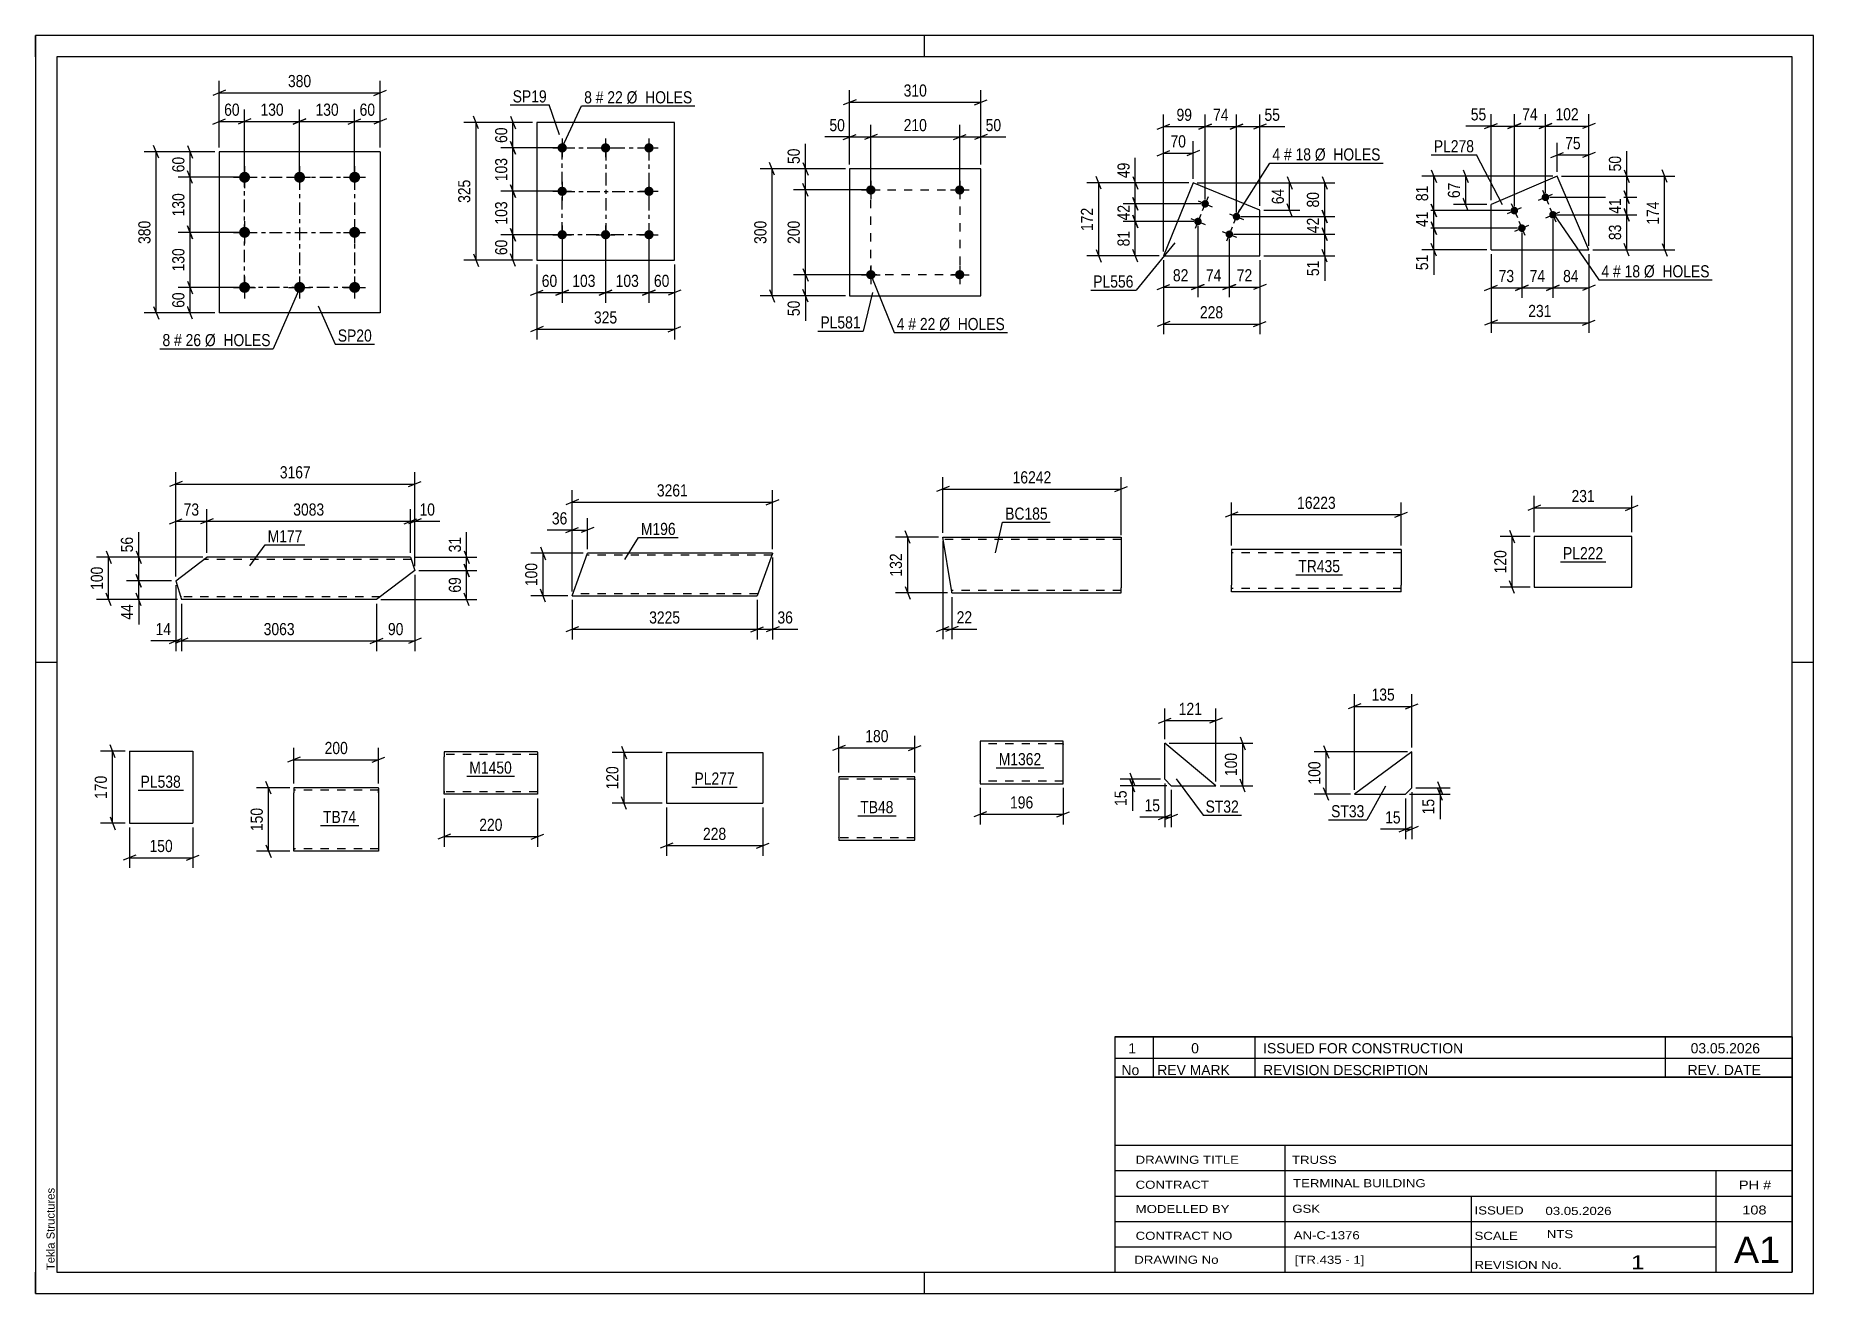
# Paper-space layout 'Layout1' of a CAD drawing. Header units: millimetres. Extents: x 0 to 420, y 0 to 297.
# The model-space entities are those that its viewports show. They can reach past a viewport. Long polylines and large blocks are cut down to what shows.
import ezdxf

# ---------------------------------------------------------------- set-up
doc = ezdxf.new("R2010")
doc.units = ezdxf.units.MM
doc.linetypes.add('DXK_LINE_DOT2', pattern=[3.9198, 1.9599, -1.9599])
doc.linetypes.add('DXK_LINE_DOT3', pattern=[5.9187, 2.979, -0.9799, 0.9799, -0.9799])
doc.layers.add('Viewport layer', color=7, linetype='Continuous', plot=False)
doc.styles.add('Arial', font='ARIAL.TTF', dxfattribs={"height": 0.2})
doc.styles.add('Arial Narrow', font='ARIALN.TTF', dxfattribs={"height": 0.2})

# ---------------------------------------------------------------- blocks, each defined once
blk = doc.blocks.new('Unknown-814276781-13533')
at = {"color": 7, "linetype": 'Continuous'}
for p, q in [((255, 60.55), (415, 60.55)), ((415, 60.55), (255, 60.55)), ((255, 60.55), (255, 55.55)), ((264, 60.55), (264, 55.55)), ((288, 60.55), (288, 55.55)), ((385, 60.55), (385, 55.55)), ((415, 60.55), (415, 55.55)), ((255, 55.55), (415, 55.55)), ((255, 55.55), (255, 51.05)), ((255, 55.55), (415, 55.55)), ((264, 55.55), (264, 51.05)), ((288, 55.55), (288, 51.05)), ((385, 55.55), (385, 51.05)), ((415, 55.55), (415, 51.05)), ((415, 51.05), (255, 51.05))]:
    blk.add_line(p, q, dxfattribs=at)
at = {"color": 7, "linetype": 'Continuous', "style": 'Arial Narrow'}
for s, height, width, p in [('1', 2.39, 1.196471, (258.16, 56.7)), ('0', 2.39, 1.196471, (273, 56.7)), ('ISSUED FOR CONSTRUCTION', 2.3861, 1.196471, (290, 56.7)), ('03.05.2026', 2.386, 1.196471, (391, 56.7)), ('No', 2.386, 1.2, (256.54, 51.55)), ('REV MARK', 2.386, 1.2, (265, 51.55)), ('REVISION DESCRIPTION', 2.3861, 1.2, (290, 51.55)), ('REV. DATE', 2.386, 1.2, (390.28, 51.55))]:
    blk.add_text(s, height=height, dxfattribs=dict(at, width=width)).set_placement(p)
blk = doc.blocks.new('Unknown-814276781-1133')
at = {"color": 5, "linetype": 'Continuous'}
for p, q in [((420, 297), (0, 297)), ((0, 297), (0, 0)), ((0, 292), (0, 297)), ((210, 292), (210, 297)), ((420, 0), (420, 297)), ((415, 292), (5, 292)), ((5, 292), (5, 5)), ((415, 5), (415, 292)), ((5, 149), (0, 149)), ((420, 149), (415, 149)), ((0, 0), (0, 5)), ((5, 5), (415, 5)), ((210, 0), (210, 5)), ((0, 0), (420, 0))]:
    blk.add_line(p, q, dxfattribs=at)
at = {"color": 174, "linetype": 'Continuous', "style": 'Arial'}
blk.add_text('Tekla Structures', height=1.9102, rotation=90, dxfattribs=at).set_placement((4.5, 5.5))
blk = doc.blocks.new('Unknown-814276781-13532')
at = {"color": 7, "linetype": 'Continuous'}
for p, q in [((255, 51.05), (255, 5)), ((255, 51.05), (415, 51.05)), ((415, 51), (415, 5)), ((255, 35), (415, 35)), ((295.14, 35), (295.14, 5)), ((255, 29), (415, 29)), ((397, 5.05), (397, 29.05)), ((255, 23), (415, 23)), ((339.14, 23), (339.14, 5)), ((255, 17), (415, 17)), ((255, 11), (397, 11)), ((255, 5), (415, 5))]:
    blk.add_line(p, q, dxfattribs=at)
at = {"color": 7, "style": 'Arial Narrow'}
for s, height, width, p in [('DRAWING TITLE', 1.9089, 1.425378, (259.88, 30.61)), ('TRUSS', 1.909, 1.425378, (296.81, 30.59)), ('CONTRACT', 1.909, 1.425378, (259.88, 24.71)), ('TERMINAL BUILDING', 1.9089, 1.425378, (297.06, 25.07)), ('MODELLED BY', 1.9089, 1.425378, (259.88, 18.98)), ('GSK', 1.909, 1.425378, (296.88, 19.04)), ('ISSUED', 1.909, 1.425378, (339.94, 18.64)), ('03.05.2026', 1.909, 1.425378, (356.69, 18.52)), ('CONTRACT NO', 1.9089, 1.425378, (259.88, 12.66)), ('AN-C-1376', 1.909, 1.425378, (297.23, 12.78)), ('SCALE', 1.909, 1.425378, (339.94, 12.65)), ('A1', 6.204, 1.25, (401.24, 7.2)), ('DRAWING No', 1.909, 1.425378, (259.56, 7)), ('[TR.435 - 1]', 1.9089, 1.425378, (297.46, 6.99)), ('1', 3.34, 1.5, (376.91, 5.68)), ('REVISION No.', 1.9089, 1.425378, (339.94, 5.77))]:
    blk.add_text(s, height=height, dxfattribs=dict(at, width=width)).set_placement(p)
at = {"color": 7, "linetype": 'Continuous', "style": 'Arial Narrow'}
for s, height, width, p in [('PH #', 2.1, 1.42538, (402.4, 24.55)), ('108', 2.1, 1.42538, (403.19, 18.65)), ('NTS', 1.909, 1.425378, (357, 13.05))]:
    blk.add_text(s, height=height, dxfattribs=dict(at, width=width)).set_placement(p)
blk = doc.blocks.new('Bolt-814276781-6112 - 6078')
at = {"linetype": 'Continuous'}
for points in [[(49.38, 264.84, -1), (49.38, 262.24, -1)], [(62.38, 264.84, -1), (62.38, 262.24, -1)], [(75.38, 264.84, -1), (75.38, 262.24, -1)], [(49.38, 251.84, -1), (49.38, 249.24, -1)], [(75.38, 251.84, -1), (75.38, 249.24, -1)], [(49.38, 238.84, -1), (49.38, 236.24, -1)], [(62.38, 238.84, -1), (62.38, 236.24, -1)], [(75.38, 238.84, -1), (75.38, 236.24, -1)]]:
    blk.add_hatch(color=1, dxfattribs=at).paths.add_polyline_path(points)
at = {"color": 1, "linetype": 'Continuous'}
for p, q in [((49.38, 266.14), (49.38, 260.94)), ((62.38, 266.14), (62.38, 260.94)), ((75.38, 266.14), (75.38, 260.94)), ((46.78, 263.54), (51.98, 263.54)), ((59.78, 263.54), (64.98, 263.54)), ((72.78, 263.54), (77.98, 263.54)), ((49.38, 253.14), (49.38, 247.94)), ((75.38, 253.14), (75.38, 247.94)), ((46.78, 250.54), (51.98, 250.54)), ((72.78, 250.54), (77.98, 250.54)), ((49.38, 240.14), (49.38, 234.94)), ((62.38, 240.14), (62.38, 234.94)), ((75.38, 240.14), (75.38, 234.94)), ((46.78, 237.54), (51.98, 237.54)), ((59.78, 237.54), (64.98, 237.54)), ((72.78, 237.54), (77.98, 237.54))]:
    blk.add_line(p, q, dxfattribs=at)
blk = doc.blocks.new('Part-814276781-6117 - 6078')
at = {"color": 2, "linetype": 'Continuous'}
for p, q in [((43.38, 269.54), (43.38, 231.54)), ((81.38, 269.54), (43.38, 269.54)), ((81.38, 269.54), (81.38, 231.54)), ((81.38, 231.54), (43.38, 231.54))]:
    blk.add_line(p, q, dxfattribs=at)
blk = doc.blocks.new('Part-814276781-6972 - 6968')
at = {"color": 2, "linetype": 'Continuous'}
for p, q in [((354.05, 178.75), (354.05, 166.75)), ((377.13, 178.75), (354.05, 178.75)), ((377.13, 166.75), (377.13, 178.75)), ((354.05, 166.75), (377.13, 166.75))]:
    blk.add_line(p, q, dxfattribs=at)
blk = doc.blocks.new('Part-814276781-7005 - 6999')
at = {"color": 2, "linetype": 'Continuous'}
for p, q in [((325.1, 127.89), (311.6, 117.89)), ((325.1, 119.39), (325.1, 127.89)), ((311.6, 117.89), (323.6, 117.89)), ((325.1, 119.39), (323.6, 117.89))]:
    blk.add_line(p, q, dxfattribs=at)
blk = doc.blocks.new('Part-814276781-6017 - 6013')
at = {"color": 2, "linetype": 'Continuous'}
for p, q in [((22.16, 128), (22.16, 111)), ((22.16, 128), (37.16, 128)), ((37.16, 128), (37.16, 111)), ((22.16, 111), (37.16, 111))]:
    blk.add_line(p, q, dxfattribs=at)
blk = doc.blocks.new('Part-814276781-5773 - 5767')
at = {"color": 2, "linetype": 'Continuous'}
for p, q in [((126.75, 164.75), (130.39, 174.75)), ((150.39, 174.75), (130.39, 174.75)), ((174.13, 174.75), (150.49, 174.75)), ((174.11, 174.69), (170.49, 164.75)), ((174.13, 174.75), (174.11, 174.69)), ((126.75, 164.75), (150.39, 164.75)), ((150.49, 164.75), (170.49, 164.75))]:
    blk.add_line(p, q, dxfattribs=at)
at = {"color": 7, "linetype": 'DXK_LINE_DOT2'}
for p, q in [((150.39, 174.35), (130.25, 174.35)), ((173.98, 174.35), (150.49, 174.35)), ((174.05, 174.51), (174.13, 174.75)), ((126.91, 165.18), (126.9, 165.15)), ((126.9, 165.15), (126.91, 165.18)), ((150.39, 165.15), (126.9, 165.15)), ((126.91, 165.18), (126.93, 165.24)), ((126.93, 165.24), (126.91, 165.18)), ((170.64, 165.15), (150.49, 165.15))]:
    blk.add_line(p, q, dxfattribs=at)
blk = doc.blocks.new('Part-814276781-6520 - 6514')
at = {"color": 2, "linetype": 'Continuous'}
for p, q in [((33.14, 168.26), (40.48, 173.86)), ((60.48, 173.86), (40.48, 173.86)), ((88.59, 173.86), (60.58, 173.86)), ((88.59, 173.86), (89.57, 170.71)), ((33.14, 168.26), (34.51, 163.86)), ((89.57, 170.71), (80.58, 163.86)), ((60.48, 163.86), (34.51, 163.86)), ((80.58, 163.86), (60.58, 163.86))]:
    blk.add_line(p, q, dxfattribs=at)
at = {"color": 7, "linetype": 'DXK_LINE_DOT2'}
for p, q in [((60.48, 173.26), (39.69, 173.26)), ((88.78, 173.26), (60.58, 173.26)), ((34.31, 164.5), (34.28, 164.6)), ((34.28, 164.6), (34.31, 164.5)), ((34.31, 164.5), (34.32, 164.46)), ((34.32, 164.46), (34.31, 164.5)), ((60.48, 164.46), (34.32, 164.46)), ((81.37, 164.46), (60.58, 164.46))]:
    blk.add_line(p, q, dxfattribs=at)
blk = doc.blocks.new('Part-814276781-7066 - 7060')
at = {"color": 2, "linetype": 'Continuous'}
for p, q in [((273.45, 262.21), (266.43, 244.99)), ((289.2, 255.8), (273.45, 262.21)), ((289.2, 244.99), (289.2, 255.8)), ((266.43, 244.99), (289.2, 244.99))]:
    blk.add_line(p, q, dxfattribs=at)
blk = doc.blocks.new('Bolt-814276781-7099 - 7060')
at = {"linetype": 'Continuous'}
for points in [[(277.13, 256.93, -1), (275.47, 257.61, -1)], [(275.43, 252.77, -1), (273.77, 253.45, -1)], [(284.54, 253.91, -1), (282.87, 254.59, -1)], [(282.84, 249.75, -1), (281.18, 250.43, -1)]]:
    blk.add_hatch(color=1, dxfattribs=at).paths.add_polyline_path(points)
at = {"color": 1, "linetype": 'Continuous'}
for p, q in [((274.63, 257.95), (277.97, 256.59)), ((276.98, 258.94), (275.62, 255.61)), ((272.93, 253.79), (276.27, 252.43)), ((275.28, 254.77), (273.92, 251.44)), ((282.04, 254.93), (285.37, 253.57)), ((284.39, 255.92), (283.03, 252.59)), ((280.34, 250.77), (283.68, 249.41)), ((282.69, 251.75), (281.33, 248.42))]:
    blk.add_line(p, q, dxfattribs=at)
blk = doc.blocks.new('Part-814276781-6050 - 6045')
at = {"color": 2, "linetype": 'Continuous'}
for p, q in [((61.04, 119.4), (61.04, 118.2)), ((81.04, 119.4), (61.04, 119.4)), ((61.04, 105.14), (61.04, 118.2)), ((81.04, 119.31), (81.04, 119.4)), ((81.04, 119.31), (81.04, 118.2)), ((81.04, 118.2), (81.04, 104.4)), ((61.04, 104.49), (61.04, 105.14)), ((61.04, 104.4), (61.04, 104.49)), ((81.04, 104.4), (61.04, 104.4))]:
    blk.add_line(p, q, dxfattribs=at)
at = {"color": 7, "linetype": 'DXK_LINE_DOT2'}
for p, q in [((81.04, 118.8), (61.04, 118.8)), ((81.04, 118.2), (81.04, 119.05)), ((61.04, 105.14), (61.04, 104.75)), ((61.04, 105), (61.04, 105.05)), ((81.04, 105), (61.04, 105)), ((81.04, 105), (81.04, 105.05))]:
    blk.add_line(p, q, dxfattribs=at)
blk = doc.blocks.new('Part-814276781-12840 - 12839')
at = {"color": 2, "linetype": 'Continuous'}
for p, q in [((214.31, 178.6), (236.37, 178.6)), ((216.28, 166.6), (214.31, 178.6)), ((236.47, 178.6), (256.47, 178.6)), ((256.47, 178.6), (256.47, 178.51)), ((256.47, 178.51), (256.47, 177.86)), ((256.47, 177.86), (256.47, 166.6)), ((216.42, 165.75), (216.28, 166.6)), ((216.46, 165.49), (216.42, 165.75)), ((216.47, 165.4), (216.46, 165.49)), ((216.47, 165.4), (236.37, 165.4)), ((236.47, 165.4), (256.47, 165.4)), ((256.47, 165.4), (256.47, 166.6))]:
    blk.add_line(p, q, dxfattribs=at)
at = {"color": 7, "linetype": 'DXK_LINE_DOT2'}
for p, q in [((236.37, 178), (214.41, 178)), ((256.47, 178), (236.47, 178)), ((256.47, 178.25), (256.47, 177.86)), ((236.37, 166), (216.37, 166)), ((216.47, 165.4), (216.42, 165.75)), ((256.47, 166), (236.47, 166)), ((256.47, 165.49), (256.47, 165.75)), ((256.47, 165.4), (256.47, 165.49))]:
    blk.add_line(p, q, dxfattribs=at)
blk = doc.blocks.new('Bolt-814276781-5874 - 5840')
at = {"linetype": 'Continuous'}
for points in [[(124.41, 271.58, -1), (124.41, 269.38, -1)], [(134.66, 271.58, -1), (134.66, 269.38, -1)], [(144.91, 271.58, -1), (144.91, 269.38, -1)], [(124.41, 261.33, -1), (124.41, 259.13, -1)], [(144.91, 261.33, -1), (144.91, 259.13, -1)], [(124.41, 251.08, -1), (124.41, 248.88, -1)], [(134.66, 251.08, -1), (134.66, 248.88, -1)], [(144.91, 251.08, -1), (144.91, 248.88, -1)]]:
    blk.add_hatch(color=1, dxfattribs=at).paths.add_polyline_path(points)
at = {"color": 1, "linetype": 'Continuous'}
for p, q in [((122.21, 270.48), (126.61, 270.48)), ((124.41, 272.68), (124.41, 268.28)), ((132.46, 270.48), (136.86, 270.48)), ((134.66, 272.68), (134.66, 268.28)), ((142.71, 270.48), (147.11, 270.48)), ((144.91, 272.68), (144.91, 268.28)), ((124.41, 262.43), (124.41, 258.03)), ((144.91, 262.43), (144.91, 258.03)), ((122.21, 260.23), (126.61, 260.23)), ((142.71, 260.23), (147.11, 260.23)), ((124.41, 252.18), (124.41, 247.78)), ((134.66, 252.18), (134.66, 247.78)), ((144.91, 252.18), (144.91, 247.78)), ((122.21, 249.98), (126.61, 249.98)), ((132.46, 249.98), (136.86, 249.98)), ((142.71, 249.98), (147.11, 249.98))]:
    blk.add_line(p, q, dxfattribs=at)
blk = doc.blocks.new('Part-814276781-5879 - 5840')
at = {"color": 2, "linetype": 'Continuous'}
for p, q in [((118.41, 276.48), (118.41, 243.98)), ((150.91, 276.48), (118.41, 276.48)), ((150.91, 243.98), (150.91, 276.48)), ((118.41, 243.98), (150.91, 243.98))]:
    blk.add_line(p, q, dxfattribs=at)
blk = doc.blocks.new('Part-814276781-7226 - 7222')
at = {"color": 2, "linetype": 'Continuous'}
for p, q in [((207.75, 122), (189.75, 122)), ((189.75, 122), (189.75, 107.09)), ((207.75, 108.2), (207.75, 122)), ((189.75, 107.09), (189.75, 107)), ((189.75, 107), (207.75, 107)), ((207.75, 107), (207.75, 108.2))]:
    blk.add_line(p, q, dxfattribs=at)
at = {"color": 7, "linetype": 'DXK_LINE_DOT2'}
for p, q in [((207.75, 121.4), (189.75, 121.4)), ((207.75, 121.35), (207.75, 121.4)), ((207.75, 121.4), (207.75, 121.35)), ((207.75, 121.26), (207.75, 121.35)), ((207.75, 121.35), (207.75, 121.26)), ((189.75, 107.6), (189.75, 107.64)), ((207.75, 107.6), (189.75, 107.6)), ((207.75, 107.64), (207.75, 107.97)), ((207.75, 107.6), (207.75, 107.64))]:
    blk.add_line(p, q, dxfattribs=at)
blk = doc.blocks.new('Part-814276781-6225 - 6219')
at = {"color": 2, "linetype": 'Continuous'}
for p, q in [((266.76, 121.39), (266.76, 129.89)), ((278.85, 119.89), (266.76, 129.89)), ((268.26, 119.89), (266.76, 121.39)), ((268.26, 119.89), (278.85, 119.89))]:
    blk.add_line(p, q, dxfattribs=at)
blk = doc.blocks.new('Part-814276781-1967 - 1957')
at = {"color": 2, "linetype": 'Continuous'}
for p, q in [((302.54, 175.63), (282.54, 175.63)), ((282.54, 175.63), (282.54, 167.23)), ((322.64, 175.63), (302.64, 175.63)), ((322.64, 175.63), (322.64, 167.23)), ((282.54, 166.1), (282.54, 167.23)), ((282.54, 165.63), (282.54, 166.1)), ((302.54, 165.63), (282.54, 165.63)), ((322.64, 165.63), (302.64, 165.63)), ((322.64, 165.63), (322.64, 167.23))]:
    blk.add_line(p, q, dxfattribs=at)
at = {"color": 7, "linetype": 'DXK_LINE_DOT2'}
for p, q in [((282.54, 175.51), (282.54, 174.03)), ((302.54, 174.83), (282.54, 174.83)), ((322.64, 174.83), (302.64, 174.83)), ((282.54, 166.49), (282.54, 167.23)), ((282.54, 166.43), (282.54, 166.49)), ((282.54, 166.43), (282.54, 166.49)), ((282.54, 166.1), (282.54, 166.49)), ((302.54, 166.43), (282.54, 166.43)), ((322.64, 166.43), (302.64, 166.43)), ((322.64, 166.49), (322.64, 166.93)), ((322.64, 166.43), (322.64, 166.49))]:
    blk.add_line(p, q, dxfattribs=at)
blk = doc.blocks.new('Bolt-814276781-6824 - 6785')
at = {"linetype": 'Continuous'}
for points in [[(198.42, 240.54, -1), (196.22, 240.54, -1)], [(219.42, 240.54, -1), (217.22, 240.54, -1)]]:
    blk.add_hatch(color=1, dxfattribs=at).paths.add_polyline_path(points)
at = {"color": 1, "linetype": 'Continuous'}
for p, q in [((195.12, 240.54), (199.52, 240.54)), ((197.32, 242.74), (197.32, 238.34)), ((216.12, 240.54), (220.52, 240.54)), ((218.32, 242.74), (218.32, 238.34))]:
    blk.add_line(p, q, dxfattribs=at)
blk = doc.blocks.new('Part-814276781-6791 - 6785')
at = {"color": 2, "linetype": 'Continuous'}
for p, q in [((223.32, 265.54), (192.32, 265.54)), ((192.32, 265.54), (192.32, 235.54)), ((223.32, 235.54), (223.32, 265.54)), ((192.32, 235.54), (223.32, 235.54))]:
    blk.add_line(p, q, dxfattribs=at)
blk = doc.blocks.new('Bolt-814276781-6829 - 6785')
at = {"linetype": 'Continuous'}
for points in [[(198.42, 260.54, -1), (196.22, 260.54, -1)], [(219.42, 260.54, -1), (217.22, 260.54, -1)]]:
    blk.add_hatch(color=1, dxfattribs=at).paths.add_polyline_path(points)
at = {"color": 1, "linetype": 'Continuous'}
for p, q in [((195.12, 260.54), (199.52, 260.54)), ((197.32, 262.74), (197.32, 258.34)), ((216.12, 260.54), (220.52, 260.54)), ((218.32, 262.74), (218.32, 258.34))]:
    blk.add_line(p, q, dxfattribs=at)
blk = doc.blocks.new('Part-814276781-7247 - 7243')
at = {"color": 2, "linetype": 'Continuous'}
for p, q in [((242.76, 130.36), (223.15, 130.36)), ((223.15, 130.36), (223.15, 120.45)), ((242.76, 121.56), (242.76, 130.36)), ((223.15, 120.45), (223.15, 120.36)), ((223.15, 120.36), (242.76, 120.36)), ((242.76, 120.36), (242.76, 121.56))]:
    blk.add_line(p, q, dxfattribs=at)
at = {"color": 7, "linetype": 'DXK_LINE_DOT2'}
for p, q in [((242.76, 129.76), (223.15, 129.76)), ((242.76, 129.76), (242.76, 129.71)), ((242.76, 129.71), (242.76, 129.76)), ((242.76, 129.62), (242.76, 129.71)), ((242.76, 129.71), (242.76, 129.62)), ((223.15, 120.96), (223.15, 121.01)), ((242.76, 120.96), (223.15, 120.96)), ((242.76, 121.01), (242.76, 121.33)), ((242.76, 120.96), (242.76, 121.01))]:
    blk.add_line(p, q, dxfattribs=at)
blk = doc.blocks.new('Part-814276781-12266 - 12265')
at = {"color": 2, "linetype": 'Continuous'}
for p, q in [((149.03, 127.73), (149.03, 115.73)), ((149.03, 127.73), (171.8, 127.73)), ((171.8, 127.73), (171.8, 115.73)), ((149.03, 115.73), (171.8, 115.73))]:
    blk.add_line(p, q, dxfattribs=at)
blk = doc.blocks.new('Part-814276781-12352 - 12351')
at = {"color": 2, "linetype": 'Continuous'}
for p, q in [((96.56, 127.87), (96.56, 126.67)), ((118.56, 127.87), (96.56, 127.87)), ((96.56, 118.61), (96.56, 126.67)), ((118.56, 127.78), (118.56, 127.87)), ((118.56, 127.78), (118.56, 126.67)), ((118.56, 126.67), (118.56, 117.87)), ((96.56, 117.96), (96.56, 118.61)), ((96.56, 117.87), (96.56, 117.96)), ((118.56, 117.87), (96.56, 117.87))]:
    blk.add_line(p, q, dxfattribs=at)
at = {"color": 7, "linetype": 'DXK_LINE_DOT2'}
for p, q in [((118.56, 127.27), (96.56, 127.27)), ((118.56, 127.52), (118.56, 126.67)), ((96.56, 118.61), (96.56, 118.22)), ((96.56, 118.47), (96.56, 118.51)), ((118.56, 118.47), (96.56, 118.47)), ((96.56, 117.87), (96.56, 117.87)), ((118.56, 118.51), (118.56, 118.61)), ((118.56, 118.47), (118.56, 118.51)), ((118.56, 118.47), (118.56, 118.51))]:
    blk.add_line(p, q, dxfattribs=at)
blk = doc.blocks.new('Bolt-814276781-12392 - 12390')
at = {"linetype": 'Continuous'}
for points in [[(350.17, 256.02, -1), (348.51, 255.31, -1)], [(357.52, 259.17, -1), (355.87, 258.46, -1)], [(351.94, 251.88, -1), (350.29, 251.18, -1)], [(359.29, 255.03, -1), (357.64, 254.33, -1)]]:
    blk.add_hatch(color=1, dxfattribs=at).paths.add_polyline_path(points)
at = {"color": 1, "linetype": 'Continuous'}
for p, q in [((355.99, 260.47), (357.4, 257.16)), ((347.69, 254.96), (351, 256.38)), ((348.63, 257.32), (350.05, 254.01)), ((355.04, 258.11), (358.35, 259.53)), ((357.76, 256.33), (359.18, 253.03)), ((349.46, 250.82), (352.77, 252.24)), ((350.41, 253.19), (351.82, 249.88)), ((356.81, 253.97), (360.12, 255.39))]:
    blk.add_line(p, q, dxfattribs=at)
blk = doc.blocks.new('Part-814276781-12391 - 12390')
at = {"color": 2, "linetype": 'Continuous'}
for p, q in [((359.45, 263.81), (343.83, 257.11)), ((366.91, 246.39), (359.45, 263.81)), ((343.83, 246.39), (343.83, 257.11)), ((343.83, 246.39), (366.91, 246.39))]:
    blk.add_line(p, q, dxfattribs=at)
blk = doc.blocks.new('Rectangle-814276781-6204 - 6078')
at = {"color": 1, "linetype": 'DXK_LINE_DOT3'}
blk.add_lwpolyline([(49.38, 263.54), (75.38, 263.54), (75.38, 237.54), (49.38, 237.54), (49.38, 263.54)], close=True, dxfattribs=at)
blk = doc.blocks.new('Rectangle-814276781-5998 - 5840')
at = {"color": 1, "linetype": 'DXK_LINE_DOT3'}
blk.add_lwpolyline([(124.41, 270.48), (144.91, 270.48), (144.91, 249.98), (124.41, 249.98), (124.41, 270.48)], close=True, dxfattribs=at)
blk = doc.blocks.new('Rectangle-814276781-6938 - 6785')
at = {"color": 1, "linetype": 'DXK_LINE_DOT2'}
blk.add_lwpolyline([(197.32, 260.54), (218.32, 260.54), (218.32, 240.54), (197.32, 240.54), (197.32, 260.54)], close=True, dxfattribs=at)
blk = doc.blocks.new('Line-814276781-6190 - 6078')
at = {"color": 1, "linetype": 'DXK_LINE_DOT3'}
blk.add_line((62.38, 263.54), (62.38, 237.54), dxfattribs=at)
blk = doc.blocks.new('Line-814276781-5984 - 5840')
at = {"color": 1, "linetype": 'DXK_LINE_DOT3'}
blk.add_line((134.71, 270.48), (134.71, 249.98), dxfattribs=at)
blk = doc.blocks.new('Line-814276781-6197 - 6078')
at = {"color": 1, "linetype": 'DXK_LINE_DOT3'}
blk.add_line((49.38, 250.54), (75.38, 250.54), dxfattribs=at)
blk = doc.blocks.new('Line-814276781-5991 - 5840')
at = {"color": 1, "linetype": 'DXK_LINE_DOT3'}
blk.add_line((124.41, 260.18), (144.91, 260.18), dxfattribs=at)
blk = doc.blocks.new('StraightDimension-814276781-6119 - 6078')
at = {"color": 7, "linetype": 'Continuous'}
for p, q in [((42.38, 269.54), (33.66, 269.54)), ((35.91, 271.04), (37.11, 268.04)), ((36.51, 263.54), (36.51, 269.54)), ((37.11, 262.04), (35.91, 265.04)), ((48.38, 263.54), (33.66, 263.54))]:
    blk.add_line(p, q, dxfattribs=at)
at = {"color": 0}
blk.add_wipeout([(35.76, 268.97), (31.56, 268.97), (31.56, 264.11), (35.76, 264.11)], dxfattribs=at)
at = {"color": 3, "style": 'Arial Narrow'}
blk.add_text('60', height=2.863, rotation=90.0002, dxfattribs=at).set_placement((35.16, 264.71))
blk = doc.blocks.new('StraightDimension-814276781-6180 - 6078')
at = {"color": 7, "linetype": 'Continuous'}
for p, q in [((43.38, 270.54), (43.38, 286.33)), ((81.38, 270.54), (81.38, 286.33)), ((44.88, 284.08), (41.88, 282.88)), ((43.38, 283.48), (81.38, 283.48)), ((79.88, 282.88), (82.88, 284.08))]:
    blk.add_line(p, q, dxfattribs=at)
at = {"color": 0}
blk.add_wipeout([(65.72, 284.23), (65.72, 288.43), (59.03, 288.43), (59.03, 284.23)], dxfattribs=at)
at = {"color": 3, "style": 'Arial Narrow'}
blk.add_text('380', height=2.863, dxfattribs=at).set_placement((59.63, 284.83))
blk = doc.blocks.new('StraightDimension-814276781-6129 - 6078')
at = {"color": 7, "linetype": 'Continuous'}
for p, q in [((48.38, 237.54), (33.66, 237.54)), ((35.91, 239.04), (37.11, 236.04)), ((36.51, 231.54), (36.51, 237.54)), ((42.38, 231.54), (33.66, 231.54)), ((37.11, 230.04), (35.91, 233.04))]:
    blk.add_line(p, q, dxfattribs=at)
at = {"color": 0}
blk.add_wipeout([(35.76, 236.97), (31.56, 236.97), (31.56, 232.11), (35.76, 232.11)], dxfattribs=at)
at = {"color": 3, "style": 'Arial Narrow'}
blk.add_text('60', height=2.863, rotation=90.0002, dxfattribs=at).set_placement((35.16, 232.71))
blk = doc.blocks.new('StraightDimension-814276781-6144 - 6078')
at = {"color": 7, "linetype": 'Continuous'}
for p, q in [((42.38, 269.54), (25.64, 269.54)), ((29.09, 268.04), (27.89, 271.04)), ((28.49, 231.54), (28.49, 269.54)), ((42.38, 231.54), (25.64, 231.54)), ((27.89, 233.04), (29.09, 230.04))]:
    blk.add_line(p, q, dxfattribs=at)
at = {"color": 0}
blk.add_wipeout([(27.74, 253.88), (23.54, 253.88), (23.54, 247.2), (27.74, 247.2)], dxfattribs=at)
at = {"color": 3, "style": 'Arial Narrow'}
blk.add_text('380', height=2.863, rotation=90.0002, dxfattribs=at).set_placement((27.14, 247.8))
blk = doc.blocks.new('StraightDimension-814276781-6155 - 6078')
at = {"color": 7, "linetype": 'Continuous'}
for p, q in [((41.88, 276.12), (44.88, 277.32)), ((43.38, 270.54), (43.38, 279.57)), ((50.88, 277.32), (47.88, 276.12)), ((49.38, 264.54), (49.38, 279.57)), ((43.38, 276.72), (49.38, 276.72))]:
    blk.add_line(p, q, dxfattribs=at)
at = {"color": 0}
blk.add_wipeout([(48.81, 277.47), (48.81, 281.67), (43.95, 281.67), (43.95, 277.47)], dxfattribs=at)
at = {"color": 3, "style": 'Arial Narrow'}
blk.add_text('60', height=2.863, dxfattribs=at).set_placement((44.55, 278.07))
blk = doc.blocks.new('StraightDimension-814276781-6165 - 6078')
at = {"color": 7, "linetype": 'Continuous'}
for p, q in [((73.88, 276.12), (76.88, 277.32)), ((75.38, 264.54), (75.38, 279.57)), ((82.88, 277.32), (79.88, 276.12)), ((81.38, 270.54), (81.38, 279.57)), ((75.38, 276.72), (81.38, 276.72))]:
    blk.add_line(p, q, dxfattribs=at)
at = {"color": 0}
blk.add_wipeout([(80.81, 277.47), (80.81, 281.67), (75.95, 281.67), (75.95, 277.47)], dxfattribs=at)
at = {"color": 3, "style": 'Arial Narrow'}
blk.add_text('60', height=2.863, dxfattribs=at).set_placement((76.55, 278.07))
blk = doc.blocks.new('StraightDimension-814276781-9401 - 6078')
at = {"color": 7, "linetype": 'Continuous'}
for p, q in [((37.11, 249.04), (35.91, 252.04)), ((48.38, 250.54), (33.66, 250.54)), ((36.51, 237.54), (36.51, 250.54)), ((48.38, 237.54), (33.66, 237.54)), ((35.91, 239.04), (37.11, 236.04))]:
    blk.add_line(p, q, dxfattribs=at)
at = {"color": 0}
blk.add_wipeout([(35.76, 247.38), (31.56, 247.38), (31.56, 240.7), (35.76, 240.7)], dxfattribs=at)
at = {"color": 3, "style": 'Arial Narrow'}
blk.add_text('130', height=2.863, rotation=90.0002, dxfattribs=at).set_placement((35.16, 241.3))
blk = doc.blocks.new('StraightDimension-814276781-9403 - 6078')
at = {"color": 7, "linetype": 'Continuous'}
for p, q in [((37.11, 262.04), (35.91, 265.04)), ((48.38, 263.54), (33.66, 263.54)), ((36.51, 250.54), (36.51, 263.54)), ((35.91, 252.04), (37.11, 249.04)), ((48.38, 250.54), (33.66, 250.54))]:
    blk.add_line(p, q, dxfattribs=at)
at = {"color": 0}
blk.add_wipeout([(35.76, 260.38), (31.56, 260.38), (31.56, 253.7), (35.76, 253.7)], dxfattribs=at)
at = {"color": 3, "style": 'Arial Narrow'}
blk.add_text('130', height=2.863, rotation=90.0002, dxfattribs=at).set_placement((35.16, 254.3))
blk = doc.blocks.new('StraightDimension-814276781-9423 - 6078')
at = {"color": 7, "linetype": 'Continuous'}
for p, q in [((50.88, 277.32), (47.88, 276.12)), ((49.38, 264.54), (49.38, 279.57)), ((60.88, 276.12), (63.88, 277.32)), ((62.38, 264.54), (62.38, 279.57)), ((49.38, 276.72), (62.38, 276.72))]:
    blk.add_line(p, q, dxfattribs=at)
at = {"color": 0}
blk.add_wipeout([(59.22, 277.47), (59.22, 281.67), (52.53, 281.67), (52.53, 277.47)], dxfattribs=at)
at = {"color": 3, "style": 'Arial Narrow'}
blk.add_text('130', height=2.863, dxfattribs=at).set_placement((53.13, 278.07))
blk = doc.blocks.new('StraightDimension-814276781-9425 - 6078')
at = {"color": 7, "linetype": 'Continuous'}
for p, q in [((63.88, 277.32), (60.88, 276.12)), ((62.38, 264.54), (62.38, 279.57)), ((73.88, 276.12), (76.88, 277.32)), ((75.38, 264.54), (75.38, 279.57)), ((62.38, 276.72), (75.38, 276.72))]:
    blk.add_line(p, q, dxfattribs=at)
at = {"color": 0}
blk.add_wipeout([(72.22, 277.47), (72.22, 281.67), (65.53, 281.67), (65.53, 277.47)], dxfattribs=at)
at = {"color": 3, "style": 'Arial Narrow'}
blk.add_text('130', height=2.863, dxfattribs=at).set_placement((66.13, 278.07))
blk = doc.blocks.new('StraightDimension-814276781-6974 - 6968')
at = {"color": 7, "linetype": 'Continuous'}
for p, q in [((353.05, 178.75), (345.96, 178.75)), ((348.21, 180.25), (349.41, 177.25)), ((348.81, 166.75), (348.81, 178.75)), ((349.41, 165.25), (348.21, 168.25)), ((353.05, 166.75), (345.96, 166.75))]:
    blk.add_line(p, q, dxfattribs=at)
at = {"color": 0}
blk.add_wipeout([(348.06, 176.1), (343.86, 176.1), (343.86, 169.41), (348.06, 169.41)], dxfattribs=at)
at = {"color": 3, "style": 'Arial Narrow'}
blk.add_text('120', height=2.863, rotation=90.0002, dxfattribs=at).set_placement((347.46, 170.01))
blk = doc.blocks.new('StraightDimension-814276781-6985 - 6968')
at = {"color": 7, "linetype": 'Continuous'}
for p, q in [((355.55, 186.09), (352.55, 184.89)), ((354.05, 179.75), (354.05, 188.34)), ((354.05, 185.49), (377.13, 185.49)), ((375.63, 184.89), (378.63, 186.09)), ((377.13, 179.75), (377.13, 188.34))]:
    blk.add_line(p, q, dxfattribs=at)
at = {"color": 0}
blk.add_wipeout([(368.93, 186.24), (368.93, 190.44), (362.25, 190.44), (362.25, 186.24)], dxfattribs=at)
at = {"color": 3, "style": 'Arial Narrow'}
blk.add_text('231', height=2.863, dxfattribs=at).set_placement((362.85, 186.84))
blk = doc.blocks.new('StraightDimension-814276781-7019 - 6999')
at = {"color": 7, "linetype": 'Continuous'}
for p, q in [((324.1, 127.89), (302.03, 127.89)), ((304.28, 129.39), (305.48, 126.39)), ((304.88, 117.89), (304.88, 127.89)), ((310.6, 117.89), (302.03, 117.89)), ((305.48, 116.39), (304.28, 119.39))]:
    blk.add_line(p, q, dxfattribs=at)
at = {"color": 0}
blk.add_wipeout([(304.13, 126.23), (299.93, 126.23), (299.93, 119.55), (304.13, 119.55)], dxfattribs=at)
at = {"color": 3, "style": 'Arial Narrow'}
blk.add_text('100', height=2.863, rotation=90.0002, dxfattribs=at).set_placement((303.53, 120.15))
blk = doc.blocks.new('StraightDimension-814276781-7045 - 6999')
at = {"color": 7, "linetype": 'Continuous'}
for p, q in [((313.1, 139.21), (310.1, 138.01)), ((311.6, 118.89), (311.6, 141.46)), ((311.6, 138.61), (325.1, 138.61)), ((323.6, 138.01), (326.6, 139.21)), ((325.1, 128.89), (325.1, 141.46))]:
    blk.add_line(p, q, dxfattribs=at)
at = {"color": 0}
blk.add_wipeout([(321.69, 139.36), (321.69, 143.56), (315.01, 143.56), (315.01, 139.36)], dxfattribs=at)
at = {"color": 3, "style": 'Arial Narrow'}
blk.add_text('135', height=2.863, dxfattribs=at).set_placement((315.61, 139.96))
blk = doc.blocks.new('StraightDimension-814276781-7031 - 6999')
at = {"color": 7, "linetype": 'Continuous'}
for p, q in [((325.1, 118.39), (325.1, 107.22)), ((323.6, 116.89), (323.6, 107.22)), ((322.1, 109.02), (325.1, 110.22)), ((326.6, 110.22), (323.6, 109.02)), ((323.6, 109.62), (325.1, 109.62))]:
    blk.add_line(p, q, dxfattribs=at)
at = {"color": 0}
blk.add_wipeout([(323.07, 110.37), (323.07, 114.57), (318.22, 114.57), (318.22, 110.37)], dxfattribs=at)
at = {"color": 7, "linetype": 'Continuous'}
blk.add_line((323.6, 109.62), (317.69, 109.62), dxfattribs=at)
blk.add_line((323.6, 109.62), (317.69, 109.62), dxfattribs=at)
at = {"color": 3, "style": 'Arial Narrow'}
blk.add_text('15', height=2.863, dxfattribs=at).set_placement((318.82, 110.97))
blk = doc.blocks.new('StraightDimension-814276781-7007 - 6999')
at = {"color": 7, "linetype": 'Continuous'}
for p, q in [((324.6, 117.89), (334.19, 117.89)), ((326.1, 119.39), (334.19, 119.39)), ((331.19, 120.89), (332.39, 117.89)), ((332.39, 116.39), (331.19, 119.39)), ((331.79, 117.89), (331.79, 119.39))]:
    blk.add_line(p, q, dxfattribs=at)
at = {"color": 0}
blk.add_wipeout([(331.04, 117.36), (326.84, 117.36), (326.84, 112.51), (331.04, 112.51)], dxfattribs=at)
at = {"color": 7, "linetype": 'Continuous'}
blk.add_line((331.79, 117.89), (331.79, 111.98), dxfattribs=at)
blk.add_line((331.79, 117.89), (331.79, 111.98), dxfattribs=at)
at = {"color": 3, "style": 'Arial Narrow'}
blk.add_text('15', height=2.863, rotation=90.0002, dxfattribs=at).set_placement((330.44, 113.11))
blk = doc.blocks.new('StraightDimension-814276781-6019 - 6013')
at = {"color": 7, "linetype": 'Continuous'}
for p, q in [((21.16, 128), (15.34, 128)), ((18.79, 126.5), (17.59, 129.5)), ((18.19, 111), (18.19, 128)), ((21.16, 111), (15.34, 111)), ((17.59, 112.5), (18.79, 109.5))]:
    blk.add_line(p, q, dxfattribs=at)
at = {"color": 0}
blk.add_wipeout([(17.44, 122.84), (13.24, 122.84), (13.24, 116.16), (17.44, 116.16)], dxfattribs=at)
at = {"color": 3, "style": 'Arial Narrow'}
blk.add_text('170', height=2.863, rotation=90.0002, dxfattribs=at).set_placement((16.84, 116.76))
blk = doc.blocks.new('StraightDimension-814276781-6030 - 6013')
at = {"color": 7, "linetype": 'Continuous'}
for p, q in [((22.16, 110), (22.16, 100.47)), ((37.16, 110), (37.16, 100.47)), ((23.66, 103.47), (20.66, 102.27)), ((22.16, 102.87), (37.16, 102.87)), ((35.66, 102.27), (38.66, 103.47))]:
    blk.add_line(p, q, dxfattribs=at)
at = {"color": 0}
blk.add_wipeout([(33, 103.62), (33, 107.82), (26.32, 107.82), (26.32, 103.62)], dxfattribs=at)
at = {"color": 3, "style": 'Arial Narrow'}
blk.add_text('150', height=2.863, dxfattribs=at).set_placement((26.92, 104.22))
blk = doc.blocks.new('StraightDimension-814276781-5776 - 5767')
at = {"color": 7, "linetype": 'Continuous'}
for p, q in [((126.75, 163.75), (126.75, 154.43)), ((170.49, 163.75), (170.49, 154.43)), ((128.25, 157.43), (125.25, 156.23)), ((126.75, 156.83), (170.49, 156.83)), ((168.99, 156.23), (171.99, 157.43))]:
    blk.add_line(p, q, dxfattribs=at)
at = {"color": 0}
blk.add_wipeout([(152.88, 157.58), (152.88, 161.78), (144.36, 161.78), (144.36, 157.58)], dxfattribs=at)
at = {"color": 3, "style": 'Arial Narrow'}
blk.add_text('3225', height=2.863, dxfattribs=at).set_placement((144.96, 158.18))
blk = doc.blocks.new('StraightDimension-814276781-5825 - 5767')
at = {"color": 7, "linetype": 'Continuous'}
for p, q in [((129.39, 174.75), (117.03, 174.75)), ((119.28, 176.25), (120.48, 173.25)), ((119.88, 164.75), (119.88, 174.75)), ((125.75, 164.75), (117.03, 164.75)), ((120.48, 163.25), (119.28, 166.25))]:
    blk.add_line(p, q, dxfattribs=at)
at = {"color": 0}
blk.add_wipeout([(119.13, 173.09), (114.93, 173.09), (114.93, 166.4), (119.13, 166.4)], dxfattribs=at)
at = {"color": 3, "style": 'Arial Narrow'}
blk.add_text('100', height=2.863, rotation=90.0002, dxfattribs=at).set_placement((118.53, 167))
blk = doc.blocks.new('StraightDimension-814276781-5801 - 5767')
at = {"color": 7, "linetype": 'Continuous'}
for p, q in [((125.25, 179.63), (128.25, 180.83)), ((126.75, 165.75), (126.75, 183.08)), ((131.89, 180.83), (128.89, 179.63)), ((130.39, 175.75), (130.39, 183.08)), ((126.75, 180.23), (130.39, 180.23))]:
    blk.add_line(p, q, dxfattribs=at)
at = {"color": 0}
blk.add_wipeout([(126.23, 180.98), (126.23, 185.18), (121.37, 185.18), (121.37, 180.98)], dxfattribs=at)
at = {"color": 7, "linetype": 'Continuous'}
blk.add_line((126.75, 180.23), (120.84, 180.23), dxfattribs=at)
blk.add_line((126.75, 180.23), (120.84, 180.23), dxfattribs=at)
at = {"color": 3, "style": 'Arial Narrow'}
blk.add_text('36', height=2.863, dxfattribs=at).set_placement((121.97, 181.58))
blk = doc.blocks.new('StraightDimension-814276781-5788 - 5767')
at = {"color": 7, "linetype": 'Continuous'}
for p, q in [((174.13, 173.75), (174.13, 154.43)), ((170.49, 163.75), (170.49, 154.43)), ((168.99, 156.23), (171.99, 157.43)), ((170.49, 156.83), (174.13, 156.83)), ((175.63, 157.43), (172.63, 156.23))]:
    blk.add_line(p, q, dxfattribs=at)
at = {"color": 0}
blk.add_wipeout([(179.51, 157.58), (179.51, 161.78), (174.66, 161.78), (174.66, 157.58)], dxfattribs=at)
at = {"color": 7, "linetype": 'Continuous'}
blk.add_line((174.13, 156.83), (180.04, 156.83), dxfattribs=at)
blk.add_line((174.13, 156.83), (180.04, 156.83), dxfattribs=at)
at = {"color": 3, "style": 'Arial Narrow'}
blk.add_text('36', height=2.863, dxfattribs=at).set_placement((175.26, 158.18))
blk = doc.blocks.new('StraightDimension-814276781-5814 - 5767')
at = {"color": 7, "linetype": 'Continuous'}
for p, q in [((126.75, 165.75), (126.75, 189.68)), ((174.13, 175.75), (174.13, 189.68)), ((128.25, 187.43), (125.25, 186.23)), ((126.75, 186.83), (174.13, 186.83)), ((172.63, 186.23), (175.63, 187.43))]:
    blk.add_line(p, q, dxfattribs=at)
at = {"color": 0}
blk.add_wipeout([(154.7, 187.58), (154.7, 191.78), (146.18, 191.78), (146.18, 187.58)], dxfattribs=at)
at = {"color": 3, "style": 'Arial Narrow'}
blk.add_text('3261', height=2.863, dxfattribs=at).set_placement((146.78, 188.18))
blk = doc.blocks.new('StraightDimension-814276781-6564 - 6514')
at = {"color": 7, "linetype": 'Continuous'}
for p, q in [((33.14, 169.26), (33.14, 185.16)), ((40.48, 174.86), (40.48, 185.16)), ((31.64, 181.71), (34.64, 182.91)), ((33.14, 182.31), (40.48, 182.31)), ((41.98, 182.91), (38.98, 181.71))]:
    blk.add_line(p, q, dxfattribs=at)
at = {"color": 0}
blk.add_wipeout([(39.24, 183.06), (39.24, 187.26), (34.38, 187.26), (34.38, 183.06)], dxfattribs=at)
at = {"color": 3, "style": 'Arial Narrow'}
blk.add_text('73', height=2.863, dxfattribs=at).set_placement((34.98, 183.66))
blk = doc.blocks.new('StraightDimension-814276781-6540 - 6514')
at = {"color": 7, "linetype": 'Continuous'}
for p, q in [((40.48, 174.86), (40.48, 185.16)), ((88.59, 174.86), (88.59, 185.16)), ((41.98, 182.91), (38.98, 181.71)), ((40.48, 182.31), (88.59, 182.31)), ((87.09, 181.71), (90.09, 182.91))]:
    blk.add_line(p, q, dxfattribs=at)
at = {"color": 0}
blk.add_wipeout([(68.79, 183.06), (68.79, 187.26), (60.28, 187.26), (60.28, 183.06)], dxfattribs=at)
at = {"color": 3, "style": 'Arial Narrow'}
blk.add_text('3083', height=2.863, dxfattribs=at).set_placement((60.88, 183.66))
blk = doc.blocks.new('StraightDimension-814276781-6726 - 6514')
at = {"color": 7, "linetype": 'Continuous'}
for p, q in [((39.48, 173.86), (21.52, 173.86)), ((23.77, 175.36), (24.97, 172.36)), ((24.37, 168.26), (24.37, 173.86)), ((32.14, 168.26), (21.52, 168.26)), ((24.97, 166.76), (23.77, 169.76))]:
    blk.add_line(p, q, dxfattribs=at)
at = {"color": 0}
blk.add_wipeout([(23.62, 179.24), (19.42, 179.24), (19.42, 174.38), (23.62, 174.38)], dxfattribs=at)
at = {"color": 7, "linetype": 'Continuous'}
blk.add_line((24.37, 173.86), (24.37, 179.76), dxfattribs=at)
blk.add_line((24.37, 173.86), (24.37, 179.76), dxfattribs=at)
at = {"color": 3, "style": 'Arial Narrow'}
blk.add_text('56', height=2.863, rotation=90.0002, dxfattribs=at).set_placement((23.02, 174.98))
blk = doc.blocks.new('StraightDimension-814276781-6523 - 6514')
at = {"color": 7, "linetype": 'Continuous'}
for p, q in [((88.59, 174.86), (88.59, 185.16)), ((89.57, 171.71), (89.57, 185.16)), ((87.09, 181.71), (90.09, 182.91)), ((91.07, 182.91), (88.07, 181.71)), ((88.59, 182.31), (89.57, 182.31))]:
    blk.add_line(p, q, dxfattribs=at)
at = {"color": 0}
blk.add_wipeout([(94.95, 183.06), (94.95, 187.26), (90.1, 187.26), (90.1, 183.06)], dxfattribs=at)
at = {"color": 7, "linetype": 'Continuous'}
blk.add_line((89.57, 182.31), (95.48, 182.31), dxfattribs=at)
blk.add_line((89.57, 182.31), (95.48, 182.31), dxfattribs=at)
at = {"color": 3, "style": 'Arial Narrow'}
blk.add_text('10', height=2.863, dxfattribs=at).set_placement((90.7, 183.66))
blk = doc.blocks.new('StraightDimension-814276781-6582 - 6514')
at = {"color": 7, "linetype": 'Continuous'}
for p, q in [((33.14, 169.26), (33.14, 193.95)), ((89.57, 171.71), (89.57, 193.95)), ((34.64, 191.7), (31.64, 190.5)), ((33.14, 191.1), (89.57, 191.1)), ((88.07, 190.5), (91.07, 191.7))]:
    blk.add_line(p, q, dxfattribs=at)
at = {"color": 0}
blk.add_wipeout([(65.61, 191.85), (65.61, 196.05), (57.1, 196.05), (57.1, 191.85)], dxfattribs=at)
at = {"color": 3, "style": 'Arial Narrow'}
blk.add_text('3167', height=2.863, dxfattribs=at).set_placement((57.7, 192.45))
blk = doc.blocks.new('StraightDimension-814276781-6593 - 6514')
at = {"color": 7, "linetype": 'Continuous'}
for p, q in [((101.24, 172.21), (102.44, 169.21)), ((90.57, 170.71), (104.24, 170.71)), ((101.84, 163.86), (101.84, 170.71)), ((81.58, 163.86), (104.24, 163.86)), ((102.44, 162.36), (101.24, 165.36))]:
    blk.add_line(p, q, dxfattribs=at)
at = {"color": 0}
blk.add_wipeout([(101.09, 169.71), (96.89, 169.71), (96.89, 164.86), (101.09, 164.86)], dxfattribs=at)
at = {"color": 3, "style": 'Arial Narrow'}
blk.add_text('69', height=2.863, rotation=90.0002, dxfattribs=at).set_placement((100.49, 165.46))
blk = doc.blocks.new('StraightDimension-814276781-6751 - 6514')
at = {"color": 7, "linetype": 'Continuous'}
for p, q in [((39.48, 173.86), (14.42, 173.86)), ((16.67, 175.36), (17.87, 172.36)), ((17.27, 163.86), (17.27, 173.86)), ((33.51, 163.86), (14.42, 163.86)), ((17.87, 162.36), (16.67, 165.36))]:
    blk.add_line(p, q, dxfattribs=at)
at = {"color": 0}
blk.add_wipeout([(16.52, 172.2), (12.32, 172.2), (12.32, 165.52), (16.52, 165.52)], dxfattribs=at)
at = {"color": 3, "style": 'Arial Narrow'}
blk.add_text('100', height=2.863, rotation=90.0002, dxfattribs=at).set_placement((15.92, 166.12))
blk = doc.blocks.new('StraightDimension-814276781-6618 - 6514')
at = {"color": 7, "linetype": 'Continuous'}
for p, q in [((89.59, 173.86), (104.24, 173.86)), ((101.24, 175.36), (102.44, 172.36)), ((102.44, 169.21), (101.24, 172.21)), ((101.84, 170.71), (101.84, 173.86)), ((90.57, 170.71), (104.24, 170.71))]:
    blk.add_line(p, q, dxfattribs=at)
at = {"color": 0}
blk.add_wipeout([(101.09, 179.24), (96.89, 179.24), (96.89, 174.38), (101.09, 174.38)], dxfattribs=at)
at = {"color": 7, "linetype": 'Continuous'}
blk.add_line((101.84, 173.86), (101.84, 179.76), dxfattribs=at)
blk.add_line((101.84, 173.86), (101.84, 179.76), dxfattribs=at)
at = {"color": 3, "style": 'Arial Narrow'}
blk.add_text('31', height=2.863, rotation=90.0002, dxfattribs=at).set_placement((100.49, 174.98))
blk = doc.blocks.new('StraightDimension-814276781-6643 - 6514')
at = {"color": 7, "linetype": 'Continuous'}
for p, q in [((89.57, 169.71), (89.57, 151.68)), ((80.58, 162.86), (80.58, 151.68)), ((79.08, 153.48), (82.08, 154.68)), ((80.58, 154.08), (89.57, 154.08)), ((91.07, 154.68), (88.07, 153.48))]:
    blk.add_line(p, q, dxfattribs=at)
at = {"color": 0}
blk.add_wipeout([(87.5, 154.83), (87.5, 159.03), (82.65, 159.03), (82.65, 154.83)], dxfattribs=at)
at = {"color": 3, "style": 'Arial Narrow'}
blk.add_text('90', height=2.863, dxfattribs=at).set_placement((83.25, 155.43))
blk = doc.blocks.new('StraightDimension-814276781-6660 - 6514')
at = {"color": 7, "linetype": 'Continuous'}
for p, q in [((34.51, 162.86), (34.51, 151.68)), ((80.58, 162.86), (80.58, 151.68)), ((36.01, 154.68), (33.01, 153.48)), ((34.51, 154.08), (80.58, 154.08)), ((79.08, 153.48), (82.08, 154.68))]:
    blk.add_line(p, q, dxfattribs=at)
at = {"color": 0}
blk.add_wipeout([(61.8, 154.83), (61.8, 159.03), (53.29, 159.03), (53.29, 154.83)], dxfattribs=at)
at = {"color": 3, "style": 'Arial Narrow'}
blk.add_text('3063', height=2.863, dxfattribs=at).set_placement((53.89, 155.43))
blk = doc.blocks.new('StraightDimension-814276781-6684 - 6514')
at = {"color": 7, "linetype": 'Continuous'}
for p, q in [((33.14, 167.26), (33.14, 151.68)), ((34.51, 162.86), (34.51, 151.68)), ((31.64, 153.48), (34.64, 154.68)), ((36.01, 154.68), (33.01, 153.48)), ((33.14, 154.08), (34.51, 154.08))]:
    blk.add_line(p, q, dxfattribs=at)
at = {"color": 0}
blk.add_wipeout([(32.61, 154.83), (32.61, 159.03), (27.75, 159.03), (27.75, 154.83)], dxfattribs=at)
at = {"color": 7, "linetype": 'Continuous'}
blk.add_line((33.14, 154.08), (27.23, 154.08), dxfattribs=at)
blk.add_line((33.14, 154.08), (27.23, 154.08), dxfattribs=at)
at = {"color": 3, "style": 'Arial Narrow'}
blk.add_text('14', height=2.863, dxfattribs=at).set_placement((28.35, 155.43))
blk = doc.blocks.new('StraightDimension-814276781-6702 - 6514')
at = {"color": 7, "linetype": 'Continuous'}
for p, q in [((32.14, 168.26), (21.52, 168.26)), ((23.77, 169.76), (24.97, 166.76)), ((24.37, 163.86), (24.37, 168.26)), ((33.51, 163.86), (21.52, 163.86)), ((24.97, 162.36), (23.77, 165.36))]:
    blk.add_line(p, q, dxfattribs=at)
at = {"color": 0}
blk.add_wipeout([(23.62, 163.33), (19.42, 163.33), (19.42, 158.48), (23.62, 158.48)], dxfattribs=at)
at = {"color": 7, "linetype": 'Continuous'}
blk.add_line((24.37, 163.86), (24.37, 157.95), dxfattribs=at)
blk.add_line((24.37, 163.86), (24.37, 157.95), dxfattribs=at)
at = {"color": 3, "style": 'Arial Narrow'}
blk.add_text('44', height=2.863, rotation=90.0002, dxfattribs=at).set_placement((23.02, 159.08))
blk = doc.blocks.new('StraightDimension-814276781-7113 - 7060')
at = {"color": 7, "linetype": 'Continuous'}
for p, q in [((274.45, 262.21), (298.65, 262.21)), ((295.65, 263.71), (296.85, 260.71)), ((296.25, 255.8), (296.25, 262.21)), ((296.85, 254.3), (295.65, 257.3)), ((290.2, 255.8), (298.65, 255.8))]:
    blk.add_line(p, q, dxfattribs=at)
at = {"color": 0}
blk.add_wipeout([(295.5, 261.43), (291.3, 261.43), (291.3, 256.58), (295.5, 256.58)], dxfattribs=at)
at = {"color": 3, "style": 'Arial Narrow'}
blk.add_text('64', height=2.863, rotation=90.0002, dxfattribs=at).set_placement((294.9, 257.18))
blk = doc.blocks.new('StraightDimension-814276781-7122 - 7060')
at = {"color": 7, "linetype": 'Continuous'}
for p, q in [((272.45, 262.21), (248.32, 262.21)), ((251.77, 260.71), (250.57, 263.71)), ((251.17, 244.99), (251.17, 262.21)), ((265.43, 244.99), (248.32, 244.99)), ((250.57, 246.49), (251.77, 243.49))]:
    blk.add_line(p, q, dxfattribs=at)
at = {"color": 0}
blk.add_wipeout([(250.42, 256.94), (246.22, 256.94), (246.22, 250.26), (250.42, 250.26)], dxfattribs=at)
at = {"color": 3, "style": 'Arial Narrow'}
blk.add_text('172', height=2.863, rotation=90.0002, dxfattribs=at).set_placement((249.82, 250.86))
blk = doc.blocks.new('StraightDimension-814276781-7101 - 7060')
at = {"color": 7, "linetype": 'Continuous'}
for p, q in [((264.93, 268.64), (267.93, 269.84)), ((266.43, 245.99), (266.43, 272.09)), ((266.43, 269.24), (273.45, 269.24)), ((274.95, 269.84), (271.95, 268.64)), ((273.45, 263.21), (273.45, 272.09))]:
    blk.add_line(p, q, dxfattribs=at)
at = {"color": 0}
blk.add_wipeout([(272.37, 269.99), (272.37, 274.19), (267.51, 274.19), (267.51, 269.99)], dxfattribs=at)
at = {"color": 3, "style": 'Arial Narrow'}
blk.add_text('70', height=2.863, dxfattribs=at).set_placement((268.11, 270.59))
blk = doc.blocks.new('StraightDimension-814276781-7108 - 7060')
at = {"color": 7, "linetype": 'Continuous'}
for p, q in [((266.43, 243.99), (266.43, 226.49)), ((289.2, 243.99), (289.2, 226.49)), ((267.93, 229.49), (264.93, 228.29)), ((266.43, 228.89), (289.2, 228.89)), ((287.7, 228.29), (290.7, 229.49))]:
    blk.add_line(p, q, dxfattribs=at)
at = {"color": 0}
blk.add_wipeout([(281.16, 229.64), (281.16, 233.84), (274.47, 233.84), (274.47, 229.64)], dxfattribs=at)
at = {"color": 3, "style": 'Arial Narrow'}
blk.add_text('228', height=2.863, dxfattribs=at).set_placement((275.07, 230.24))
blk = doc.blocks.new('StraightDimension-814276781-7204 - 7060')
at = {"color": 7, "linetype": 'Continuous'}
for p, q in [((275.3, 257.27), (256.95, 257.27)), ((259.2, 258.77), (260.4, 255.77)), ((259.8, 253.11), (259.8, 257.27)), ((273.6, 253.11), (256.95, 253.11)), ((260.4, 251.61), (259.2, 254.61))]:
    blk.add_line(p, q, dxfattribs=at)
at = {"color": 0}
blk.add_wipeout([(259.05, 257.62), (254.85, 257.62), (254.85, 252.76), (259.05, 252.76)], dxfattribs=at)
at = {"color": 3, "style": 'Arial Narrow'}
blk.add_text('42', height=2.863, rotation=90.0002, dxfattribs=at).set_placement((258.45, 253.36))
blk = doc.blocks.new('StraightDimension-814276781-7129 - 7060')
at = {"color": 7, "linetype": 'Continuous'}
for p, q in [((266.43, 245.99), (266.43, 278.37)), ((276.3, 258.27), (276.3, 278.37)), ((264.93, 274.92), (267.93, 276.12)), ((266.43, 275.52), (276.3, 275.52)), ((277.8, 276.12), (274.8, 274.92))]:
    blk.add_line(p, q, dxfattribs=at)
at = {"color": 0}
blk.add_wipeout([(273.79, 276.27), (273.79, 280.47), (268.94, 280.47), (268.94, 276.27)], dxfattribs=at)
at = {"color": 3, "style": 'Arial Narrow'}
blk.add_text('99', height=2.863, dxfattribs=at).set_placement((269.54, 276.87))
blk = doc.blocks.new('StraightDimension-814276781-7135 - 7060')
at = {"color": 7, "linetype": 'Continuous'}
for p, q in [((276.3, 258.27), (276.3, 278.37)), ((283.71, 255.25), (283.71, 278.37)), ((274.8, 274.92), (277.8, 276.12)), ((276.3, 275.52), (283.71, 275.52)), ((285.21, 276.12), (282.21, 274.92))]:
    blk.add_line(p, q, dxfattribs=at)
at = {"color": 0}
blk.add_wipeout([(282.43, 276.27), (282.43, 280.47), (277.58, 280.47), (277.58, 276.27)], dxfattribs=at)
at = {"color": 3, "style": 'Arial Narrow'}
blk.add_text('74', height=2.863, dxfattribs=at).set_placement((278.18, 276.87))
blk = doc.blocks.new('StraightDimension-814276781-7143 - 7060')
at = {"color": 7, "linetype": 'Continuous'}
for p, q in [((283.71, 255.25), (283.71, 278.37)), ((289.2, 256.8), (289.2, 278.37)), ((282.21, 274.92), (285.21, 276.12)), ((283.71, 275.52), (289.2, 275.52)), ((290.7, 276.12), (287.7, 274.92))]:
    blk.add_line(p, q, dxfattribs=at)
at = {"color": 0}
blk.add_wipeout([(294.58, 276.27), (294.58, 280.47), (289.72, 280.47), (289.72, 276.27)], dxfattribs=at)
at = {"color": 7, "linetype": 'Continuous'}
blk.add_line((289.2, 275.52), (295.1, 275.52), dxfattribs=at)
blk.add_line((289.2, 275.52), (295.1, 275.52), dxfattribs=at)
at = {"color": 3, "style": 'Arial Narrow'}
blk.add_text('55', height=2.863, dxfattribs=at).set_placement((290.32, 276.87))
blk = doc.blocks.new('StraightDimension-814276781-7152 - 7060')
at = {"color": 7, "linetype": 'Continuous'}
for p, q in [((274.6, 252.11), (274.6, 235.22)), ((266.43, 243.99), (266.43, 235.22)), ((264.93, 237.02), (267.93, 238.22)), ((266.43, 237.62), (274.6, 237.62)), ((276.1, 238.22), (273.1, 237.02))]:
    blk.add_line(p, q, dxfattribs=at)
at = {"color": 0}
blk.add_wipeout([(272.94, 238.37), (272.94, 242.57), (268.09, 242.57), (268.09, 238.37)], dxfattribs=at)
at = {"color": 3, "style": 'Arial Narrow'}
blk.add_text('82', height=2.863, dxfattribs=at).set_placement((268.69, 238.97))
blk = doc.blocks.new('StraightDimension-814276781-7158 - 7060')
at = {"color": 7, "linetype": 'Continuous'}
for p, q in [((274.6, 252.11), (274.6, 235.22)), ((282.01, 249.09), (282.01, 235.22)), ((273.1, 237.02), (276.1, 238.22)), ((274.6, 237.62), (282.01, 237.62)), ((283.51, 238.22), (280.51, 237.02))]:
    blk.add_line(p, q, dxfattribs=at)
at = {"color": 0}
blk.add_wipeout([(280.73, 238.37), (280.73, 242.57), (275.88, 242.57), (275.88, 238.37)], dxfattribs=at)
at = {"color": 3, "style": 'Arial Narrow'}
blk.add_text('74', height=2.863, dxfattribs=at).set_placement((276.48, 238.97))
blk = doc.blocks.new('StraightDimension-814276781-7166 - 7060')
at = {"color": 7, "linetype": 'Continuous'}
for p, q in [((282.01, 249.09), (282.01, 235.22)), ((289.2, 243.99), (289.2, 235.22)), ((280.51, 237.02), (283.51, 238.22)), ((282.01, 237.62), (289.2, 237.62)), ((290.7, 238.22), (287.7, 237.02))]:
    blk.add_line(p, q, dxfattribs=at)
at = {"color": 0}
blk.add_wipeout([(288.03, 238.37), (288.03, 242.57), (283.17, 242.57), (283.17, 238.37)], dxfattribs=at)
at = {"color": 3, "style": 'Arial Narrow'}
blk.add_text('72', height=2.863, dxfattribs=at).set_placement((283.77, 238.97))
blk = doc.blocks.new('StraightDimension-814276781-7173 - 7060')
at = {"color": 7, "linetype": 'Continuous'}
for p, q in [((284.71, 254.25), (306.95, 254.25)), ((303.95, 255.75), (305.15, 252.75)), ((304.55, 250.09), (304.55, 254.25)), ((283.01, 250.09), (306.95, 250.09)), ((305.15, 248.59), (303.95, 251.59))]:
    blk.add_line(p, q, dxfattribs=at)
at = {"color": 0}
blk.add_wipeout([(303.8, 254.6), (299.6, 254.6), (299.6, 249.74), (303.8, 249.74)], dxfattribs=at)
at = {"color": 3, "style": 'Arial Narrow'}
blk.add_text('42', height=2.863, rotation=90.0002, dxfattribs=at).set_placement((303.2, 250.34))
blk = doc.blocks.new('StraightDimension-814276781-7181 - 7060')
at = {"color": 7, "linetype": 'Continuous'}
for p, q in [((283.01, 250.09), (306.95, 250.09)), ((303.95, 251.59), (305.15, 248.59)), ((304.55, 244.99), (304.55, 250.09)), ((290.2, 244.99), (306.95, 244.99)), ((305.15, 243.49), (303.95, 246.49))]:
    blk.add_line(p, q, dxfattribs=at)
at = {"color": 0}
blk.add_wipeout([(303.8, 244.46), (299.6, 244.46), (299.6, 239.61), (303.8, 239.61)], dxfattribs=at)
at = {"color": 7, "linetype": 'Continuous'}
blk.add_line((304.55, 244.99), (304.55, 239.08), dxfattribs=at)
blk.add_line((304.55, 244.99), (304.55, 239.08), dxfattribs=at)
at = {"color": 3, "style": 'Arial Narrow'}
blk.add_text('51', height=2.863, rotation=90.0002, dxfattribs=at).set_placement((303.2, 240.21))
blk = doc.blocks.new('StraightDimension-814276781-7187 - 7060')
at = {"color": 7, "linetype": 'Continuous'}
for p, q in [((274.45, 262.21), (306.95, 262.21)), ((303.95, 263.71), (305.15, 260.71)), ((304.55, 254.25), (304.55, 262.21)), ((284.71, 254.25), (306.95, 254.25)), ((305.15, 252.75), (303.95, 255.75))]:
    blk.add_line(p, q, dxfattribs=at)
at = {"color": 0}
blk.add_wipeout([(303.8, 260.66), (299.6, 260.66), (299.6, 255.81), (303.8, 255.81)], dxfattribs=at)
at = {"color": 3, "style": 'Arial Narrow'}
blk.add_text('80', height=2.863, rotation=90.0002, dxfattribs=at).set_placement((303.2, 256.41))
blk = doc.blocks.new('StraightDimension-814276781-7196 - 7060')
at = {"color": 7, "linetype": 'Continuous'}
for p, q in [((272.45, 262.21), (256.95, 262.21)), ((259.2, 263.71), (260.4, 260.71)), ((259.8, 257.27), (259.8, 262.21)), ((275.3, 257.27), (256.95, 257.27)), ((260.4, 255.77), (259.2, 258.77))]:
    blk.add_line(p, q, dxfattribs=at)
at = {"color": 0}
blk.add_wipeout([(259.05, 267.6), (254.85, 267.6), (254.85, 262.74), (259.05, 262.74)], dxfattribs=at)
at = {"color": 7, "linetype": 'Continuous'}
blk.add_line((259.8, 262.21), (259.8, 268.12), dxfattribs=at)
blk.add_line((259.8, 262.21), (259.8, 268.12), dxfattribs=at)
at = {"color": 3, "style": 'Arial Narrow'}
blk.add_text('49', height=2.863, rotation=90.0002, dxfattribs=at).set_placement((258.45, 263.34))
blk = doc.blocks.new('StraightDimension-814276781-7212 - 7060')
at = {"color": 7, "linetype": 'Continuous'}
for p, q in [((273.6, 253.11), (256.95, 253.11)), ((259.2, 254.61), (260.4, 251.61)), ((259.8, 244.99), (259.8, 253.11)), ((265.43, 244.99), (256.95, 244.99)), ((260.4, 243.49), (259.2, 246.49))]:
    blk.add_line(p, q, dxfattribs=at)
at = {"color": 0}
blk.add_wipeout([(259.05, 251.48), (254.85, 251.48), (254.85, 246.62), (259.05, 246.62)], dxfattribs=at)
at = {"color": 3, "style": 'Arial Narrow'}
blk.add_text('81', height=2.863, rotation=90.0002, dxfattribs=at).set_placement((258.45, 247.22))
blk = doc.blocks.new('StraightDimension-814276781-6063 - 6045')
at = {"color": 7, "linetype": 'Continuous'}
for p, q in [((60.04, 119.4), (52.17, 119.4)), ((55.62, 117.9), (54.42, 120.9)), ((55.02, 104.4), (55.02, 119.4)), ((54.42, 105.9), (55.62, 102.9)), ((60.04, 104.4), (52.17, 104.4))]:
    blk.add_line(p, q, dxfattribs=at)
at = {"color": 0}
blk.add_wipeout([(54.27, 115.24), (50.07, 115.24), (50.07, 108.56), (54.27, 108.56)], dxfattribs=at)
at = {"color": 3, "style": 'Arial Narrow'}
blk.add_text('150', height=2.863, rotation=90.0002, dxfattribs=at).set_placement((53.67, 109.16))
blk = doc.blocks.new('StraightDimension-814276781-6052 - 6045')
at = {"color": 7, "linetype": 'Continuous'}
for p, q in [((62.54, 126.6), (59.54, 125.4)), ((61.04, 120.4), (61.04, 128.85)), ((61.04, 126), (81.04, 126)), ((79.54, 125.4), (82.54, 126.6)), ((81.04, 120.4), (81.04, 128.85))]:
    blk.add_line(p, q, dxfattribs=at)
at = {"color": 0}
blk.add_wipeout([(74.38, 126.75), (74.38, 130.95), (67.69, 130.95), (67.69, 126.75)], dxfattribs=at)
at = {"color": 3, "style": 'Arial Narrow'}
blk.add_text('200', height=2.863, dxfattribs=at).set_placement((68.29, 127.35))
blk = doc.blocks.new('StraightDimension-814276781-12865 - 12839')
at = {"color": 7, "linetype": 'Continuous'}
for p, q in [((215.81, 190.51), (212.81, 189.31)), ((214.31, 179.6), (214.31, 192.76)), ((214.31, 189.91), (256.47, 189.91)), ((254.97, 189.31), (257.97, 190.51)), ((256.47, 179), (256.47, 192.76))]:
    blk.add_line(p, q, dxfattribs=at)
at = {"color": 0}
blk.add_wipeout([(240.56, 190.66), (240.56, 194.86), (230.22, 194.86), (230.22, 190.66)], dxfattribs=at)
at = {"color": 3, "style": 'Arial Narrow'}
blk.add_text('16242', height=2.863, dxfattribs=at).set_placement((230.82, 191.26))
blk = doc.blocks.new('StraightDimension-814276781-12902 - 12839')
at = {"color": 7, "linetype": 'Continuous'}
for p, q in [((213.31, 178.6), (203.18, 178.6)), ((206.63, 177.1), (205.43, 180.1)), ((206.03, 165.4), (206.03, 178.6)), ((215.47, 165.4), (203.18, 165.4)), ((205.43, 166.9), (206.63, 163.9))]:
    blk.add_line(p, q, dxfattribs=at)
at = {"color": 0}
blk.add_wipeout([(205.28, 175.34), (201.08, 175.34), (201.08, 168.66), (205.28, 168.66)], dxfattribs=at)
at = {"color": 3, "style": 'Arial Narrow'}
blk.add_text('132', height=2.863, rotation=90.0002, dxfattribs=at).set_placement((204.68, 169.26))
blk = doc.blocks.new('StraightDimension-814276781-12884 - 12839')
at = {"color": 7, "linetype": 'Continuous'}
for p, q in [((214.31, 177.6), (214.31, 154.46)), ((216.47, 164.4), (216.47, 154.46)), ((212.81, 156.26), (215.81, 157.46)), ((214.31, 156.86), (216.47, 156.86)), ((217.97, 157.46), (214.97, 156.26))]:
    blk.add_line(p, q, dxfattribs=at)
at = {"color": 0}
blk.add_wipeout([(221.85, 157.61), (221.85, 161.81), (217, 161.81), (217, 157.61)], dxfattribs=at)
at = {"color": 7, "linetype": 'Continuous'}
blk.add_line((216.47, 156.86), (222.38, 156.86), dxfattribs=at)
blk.add_line((216.47, 156.86), (222.38, 156.86), dxfattribs=at)
at = {"color": 3, "style": 'Arial Narrow'}
blk.add_text('22', height=2.863, dxfattribs=at).set_placement((217.6, 158.21))
blk = doc.blocks.new('StraightDimension-814276781-5881 - 5840')
at = {"color": 7, "linetype": 'Continuous'}
for p, q in [((104.65, 274.98), (103.45, 277.98)), ((117.41, 276.48), (101.2, 276.48)), ((104.05, 243.98), (104.05, 276.48)), ((117.41, 243.98), (101.2, 243.98)), ((103.45, 245.48), (104.65, 242.48))]:
    blk.add_line(p, q, dxfattribs=at)
at = {"color": 0}
blk.add_wipeout([(103.3, 263.57), (99.1, 263.57), (99.1, 256.89), (103.3, 256.89)], dxfattribs=at)
at = {"color": 3, "style": 'Arial Narrow'}
blk.add_text('325', height=2.863, rotation=90.0002, dxfattribs=at).set_placement((102.7, 257.49))
blk = doc.blocks.new('StraightDimension-814276781-5892 - 5840')
at = {"color": 7, "linetype": 'Continuous'}
for p, q in [((144.91, 248.98), (144.91, 233.91)), ((150.91, 242.98), (150.91, 233.91)), ((143.41, 235.71), (146.41, 236.91)), ((144.91, 236.31), (150.91, 236.31)), ((152.41, 236.91), (149.41, 235.71))]:
    blk.add_line(p, q, dxfattribs=at)
at = {"color": 0}
blk.add_wipeout([(150.34, 237.06), (150.34, 241.26), (145.48, 241.26), (145.48, 237.06)], dxfattribs=at)
at = {"color": 3, "style": 'Arial Narrow'}
blk.add_text('60', height=2.863, dxfattribs=at).set_placement((146.08, 237.66))
blk = doc.blocks.new('StraightDimension-814276781-5902 - 5840')
at = {"color": 7, "linetype": 'Continuous'}
for p, q in [((134.66, 248.98), (134.66, 233.91)), ((144.91, 248.98), (144.91, 233.91)), ((133.16, 235.71), (136.16, 236.91)), ((134.66, 236.31), (144.91, 236.31)), ((146.41, 236.91), (143.41, 235.71))]:
    blk.add_line(p, q, dxfattribs=at)
at = {"color": 0}
blk.add_wipeout([(143.13, 237.06), (143.13, 241.26), (136.44, 241.26), (136.44, 237.06)], dxfattribs=at)
at = {"color": 3, "style": 'Arial Narrow'}
blk.add_text('103', height=2.863, dxfattribs=at).set_placement((137.04, 237.66))
blk = doc.blocks.new('StraightDimension-814276781-5912 - 5840')
at = {"color": 7, "linetype": 'Continuous'}
for p, q in [((124.41, 248.98), (124.41, 233.9)), ((134.66, 248.98), (134.66, 233.9)), ((122.91, 235.7), (125.91, 236.9)), ((124.41, 236.3), (134.66, 236.3)), ((136.16, 236.9), (133.16, 235.7))]:
    blk.add_line(p, q, dxfattribs=at)
at = {"color": 0}
blk.add_wipeout([(132.88, 237.05), (132.88, 241.25), (126.19, 241.25), (126.19, 237.05)], dxfattribs=at)
at = {"color": 3, "style": 'Arial Narrow'}
blk.add_text('103', height=2.863, dxfattribs=at).set_placement((126.79, 237.65))
blk = doc.blocks.new('StraightDimension-814276781-5922 - 5840')
at = {"color": 7, "linetype": 'Continuous'}
for p, q in [((124.41, 248.98), (124.41, 233.9)), ((118.41, 242.98), (118.41, 233.9)), ((116.91, 235.7), (119.91, 236.9)), ((118.41, 236.3), (124.41, 236.3)), ((125.91, 236.9), (122.91, 235.7))]:
    blk.add_line(p, q, dxfattribs=at)
at = {"color": 0}
blk.add_wipeout([(123.84, 237.05), (123.84, 241.25), (118.98, 241.25), (118.98, 237.05)], dxfattribs=at)
at = {"color": 3, "style": 'Arial Narrow'}
blk.add_text('60', height=2.863, dxfattribs=at).set_placement((119.58, 237.65))
blk = doc.blocks.new('StraightDimension-814276781-5933 - 5840')
at = {"color": 7, "linetype": 'Continuous'}
for p, q in [((118.41, 242.98), (118.41, 225.27)), ((150.91, 242.98), (150.91, 225.27)), ((119.91, 228.27), (116.91, 227.07)), ((118.41, 227.67), (150.91, 227.67)), ((149.41, 227.07), (152.41, 228.27))]:
    blk.add_line(p, q, dxfattribs=at)
at = {"color": 0}
blk.add_wipeout([(138, 228.42), (138, 232.62), (131.32, 232.62), (131.32, 228.42)], dxfattribs=at)
at = {"color": 3, "style": 'Arial Narrow'}
blk.add_text('325', height=2.863, dxfattribs=at).set_placement((131.92, 229.02))
blk = doc.blocks.new('StraightDimension-814276781-5944 - 5840')
at = {"color": 7, "linetype": 'Continuous'}
for p, q in [((112.18, 261.73), (113.38, 258.73)), ((123.41, 260.23), (109.93, 260.23)), ((112.78, 249.98), (112.78, 260.23)), ((123.41, 249.98), (109.93, 249.98)), ((113.38, 248.48), (112.18, 251.48))]:
    blk.add_line(p, q, dxfattribs=at)
at = {"color": 0}
blk.add_wipeout([(112.03, 258.45), (107.83, 258.45), (107.83, 251.76), (112.03, 251.76)], dxfattribs=at)
at = {"color": 3, "style": 'Arial Narrow'}
blk.add_text('103', height=2.863, rotation=90.0002, dxfattribs=at).set_placement((111.43, 252.36))
blk = doc.blocks.new('StraightDimension-814276781-5954 - 5840')
at = {"color": 7, "linetype": 'Continuous'}
for p, q in [((123.41, 249.98), (109.93, 249.98)), ((112.18, 251.48), (113.38, 248.48)), ((112.78, 243.98), (112.78, 249.98)), ((117.41, 243.98), (109.93, 243.98)), ((113.38, 242.48), (112.18, 245.48))]:
    blk.add_line(p, q, dxfattribs=at)
at = {"color": 0}
blk.add_wipeout([(112.03, 249.41), (107.83, 249.41), (107.83, 244.55), (112.03, 244.55)], dxfattribs=at)
at = {"color": 3, "style": 'Arial Narrow'}
blk.add_text('60', height=2.863, rotation=90.0002, dxfattribs=at).set_placement((111.43, 245.15))
blk = doc.blocks.new('StraightDimension-814276781-5964 - 5840')
at = {"color": 7, "linetype": 'Continuous'}
for p, q in [((112.18, 277.98), (113.38, 274.98)), ((117.41, 276.48), (109.93, 276.48)), ((112.78, 270.48), (112.78, 276.48)), ((123.41, 270.48), (109.93, 270.48)), ((113.38, 268.98), (112.18, 271.98))]:
    blk.add_line(p, q, dxfattribs=at)
at = {"color": 0}
blk.add_wipeout([(112.03, 275.91), (107.83, 275.91), (107.83, 271.05), (112.03, 271.05)], dxfattribs=at)
at = {"color": 3, "style": 'Arial Narrow'}
blk.add_text('60', height=2.863, rotation=90.0002, dxfattribs=at).set_placement((111.43, 271.65))
blk = doc.blocks.new('StraightDimension-814276781-5974 - 5840')
at = {"color": 7, "linetype": 'Continuous'}
for p, q in [((123.41, 270.48), (109.93, 270.48)), ((112.18, 271.98), (113.38, 268.98)), ((112.78, 260.23), (112.78, 270.48)), ((113.38, 258.73), (112.18, 261.73)), ((123.41, 260.23), (109.93, 260.23))]:
    blk.add_line(p, q, dxfattribs=at)
at = {"color": 0}
blk.add_wipeout([(112.03, 268.7), (107.83, 268.7), (107.83, 262.01), (112.03, 262.01)], dxfattribs=at)
at = {"color": 3, "style": 'Arial Narrow'}
blk.add_text('103', height=2.863, rotation=90.0002, dxfattribs=at).set_placement((111.43, 262.61))
blk = doc.blocks.new('StraightDimension-814276781-7229 - 7222')
at = {"color": 7, "linetype": 'Continuous'}
for p, q in [((189.75, 123), (189.75, 131.66)), ((207.75, 123), (207.75, 131.66)), ((191.25, 129.41), (188.25, 128.21)), ((189.75, 128.81), (207.75, 128.81)), ((206.25, 128.21), (209.25, 129.41))]:
    blk.add_line(p, q, dxfattribs=at)
at = {"color": 0}
blk.add_wipeout([(202.09, 129.56), (202.09, 133.76), (195.41, 133.76), (195.41, 129.56)], dxfattribs=at)
at = {"color": 3, "style": 'Arial Narrow'}
blk.add_text('180', height=2.863, dxfattribs=at).set_placement((196.01, 130.16))
blk = doc.blocks.new('StraightDimension-814276781-6260 - 6219')
at = {"color": 7, "linetype": 'Continuous'}
for p, q in [((284.57, 131.39), (285.77, 128.39)), ((267.76, 129.89), (287.57, 129.89)), ((285.17, 119.89), (285.17, 129.89)), ((279.85, 119.89), (287.57, 119.89)), ((285.77, 118.39), (284.57, 121.39))]:
    blk.add_line(p, q, dxfattribs=at)
at = {"color": 0}
blk.add_wipeout([(284.42, 128.23), (280.22, 128.23), (280.22, 121.55), (284.42, 121.55)], dxfattribs=at)
at = {"color": 3, "style": 'Arial Narrow'}
blk.add_text('100', height=2.863, rotation=90.0002, dxfattribs=at).set_placement((283.82, 122.15))
blk = doc.blocks.new('StraightDimension-814276781-6249 - 6219')
at = {"color": 7, "linetype": 'Continuous'}
for p, q in [((258.5, 122.89), (259.7, 119.89)), ((265.76, 121.39), (256.25, 121.39)), ((267.26, 119.89), (256.25, 119.89)), ((259.7, 118.39), (258.5, 121.39)), ((259.1, 119.89), (259.1, 121.39))]:
    blk.add_line(p, q, dxfattribs=at)
at = {"color": 0}
blk.add_wipeout([(258.35, 119.36), (254.15, 119.36), (254.15, 114.51), (258.35, 114.51)], dxfattribs=at)
at = {"color": 7, "linetype": 'Continuous'}
blk.add_line((259.1, 119.89), (259.1, 113.98), dxfattribs=at)
blk.add_line((259.1, 119.89), (259.1, 113.98), dxfattribs=at)
at = {"color": 3, "style": 'Arial Narrow'}
blk.add_text('15', height=2.863, rotation=90.0002, dxfattribs=at).set_placement((257.75, 115.11))
blk = doc.blocks.new('StraightDimension-814276781-6227 - 6219')
at = {"color": 7, "linetype": 'Continuous'}
for p, q in [((266.76, 120.39), (266.76, 110.08)), ((268.26, 118.89), (268.26, 110.08)), ((265.26, 111.88), (268.26, 113.08)), ((269.76, 113.08), (266.76, 111.88)), ((266.76, 112.48), (268.26, 112.48))]:
    blk.add_line(p, q, dxfattribs=at)
at = {"color": 0}
blk.add_wipeout([(266.24, 113.23), (266.24, 117.43), (261.38, 117.43), (261.38, 113.23)], dxfattribs=at)
at = {"color": 7, "linetype": 'Continuous'}
blk.add_line((266.76, 112.48), (260.85, 112.48), dxfattribs=at)
blk.add_line((266.76, 112.48), (260.85, 112.48), dxfattribs=at)
at = {"color": 3, "style": 'Arial Narrow'}
blk.add_text('15', height=2.863, dxfattribs=at).set_placement((261.98, 113.83))
blk = doc.blocks.new('StraightDimension-814276781-6239 - 6219')
at = {"color": 7, "linetype": 'Continuous'}
for p, q in [((265.26, 134.64), (268.26, 135.84)), ((266.76, 130.89), (266.76, 138.09)), ((266.76, 135.24), (278.85, 135.24)), ((280.35, 135.84), (277.35, 134.64)), ((278.85, 120.89), (278.85, 138.09))]:
    blk.add_line(p, q, dxfattribs=at)
at = {"color": 0}
blk.add_wipeout([(276.15, 135.99), (276.15, 140.19), (269.46, 140.19), (269.46, 135.99)], dxfattribs=at)
at = {"color": 3, "style": 'Arial Narrow'}
blk.add_text('121', height=2.863, dxfattribs=at).set_placement((270.06, 136.59))
blk = doc.blocks.new('StraightDimension-814276781-2046 - 1957')
at = {"color": 7, "linetype": 'Continuous'}
for p, q in [((282.54, 176.63), (282.54, 186.75)), ((322.64, 176.63), (322.64, 186.75)), ((284.04, 184.5), (281.04, 183.3)), ((282.54, 183.9), (322.64, 183.9)), ((321.14, 183.3), (324.14, 184.5))]:
    blk.add_line(p, q, dxfattribs=at)
at = {"color": 0}
blk.add_wipeout([(307.76, 184.65), (307.76, 188.85), (297.42, 188.85), (297.42, 184.65)], dxfattribs=at)
at = {"color": 3, "style": 'Arial Narrow'}
blk.add_text('16223', height=2.863, dxfattribs=at).set_placement((298.02, 185.25))
blk = doc.blocks.new('StraightDimension-814276781-6831 - 6785')
at = {"color": 7, "linetype": 'Continuous'}
for p, q in [((191.32, 265.54), (179.03, 265.54)), ((181.28, 267.04), (182.48, 264.04)), ((181.88, 260.54), (181.88, 265.54)), ((196.32, 260.54), (179.03, 260.54)), ((182.48, 259.04), (181.28, 262.04))]:
    blk.add_line(p, q, dxfattribs=at)
at = {"color": 0}
blk.add_wipeout([(181.13, 270.92), (176.93, 270.92), (176.93, 266.07), (181.13, 266.07)], dxfattribs=at)
at = {"color": 7, "linetype": 'Continuous'}
blk.add_line((181.88, 265.54), (181.88, 271.45), dxfattribs=at)
blk.add_line((181.88, 265.54), (181.88, 271.45), dxfattribs=at)
at = {"color": 3, "style": 'Arial Narrow'}
blk.add_text('50', height=2.863, rotation=90.0002, dxfattribs=at).set_placement((180.53, 266.67))
blk = doc.blocks.new('StraightDimension-814276781-6844 - 6785')
at = {"color": 7, "linetype": 'Continuous'}
for p, q in [((196.32, 260.54), (179.03, 260.54)), ((182.48, 259.04), (181.28, 262.04)), ((181.88, 240.54), (181.88, 260.54)), ((196.32, 240.54), (179.03, 240.54)), ((181.28, 242.04), (182.48, 239.04))]:
    blk.add_line(p, q, dxfattribs=at)
at = {"color": 0}
blk.add_wipeout([(181.13, 253.89), (176.93, 253.89), (176.93, 247.2), (181.13, 247.2)], dxfattribs=at)
at = {"color": 3, "style": 'Arial Narrow'}
blk.add_text('200', height=2.863, rotation=90.0002, dxfattribs=at).set_placement((180.53, 247.8))
blk = doc.blocks.new('StraightDimension-814276781-6860 - 6785')
at = {"color": 7, "linetype": 'Continuous'}
for p, q in [((196.32, 240.54), (179.03, 240.54)), ((181.28, 242.04), (182.48, 239.04)), ((181.88, 235.54), (181.88, 240.54)), ((191.32, 235.54), (179.03, 235.54)), ((182.48, 234.04), (181.28, 237.04))]:
    blk.add_line(p, q, dxfattribs=at)
at = {"color": 0}
blk.add_wipeout([(181.13, 235.02), (176.93, 235.02), (176.93, 230.16), (181.13, 230.16)], dxfattribs=at)
at = {"color": 7, "linetype": 'Continuous'}
blk.add_line((181.88, 235.54), (181.88, 229.63), dxfattribs=at)
blk.add_line((181.88, 235.54), (181.88, 229.63), dxfattribs=at)
at = {"color": 3, "style": 'Arial Narrow'}
blk.add_text('50', height=2.863, rotation=90.0002, dxfattribs=at).set_placement((180.53, 230.76))
blk = doc.blocks.new('StraightDimension-814276781-6874 - 6785')
at = {"color": 7, "linetype": 'Continuous'}
for p, q in [((191.32, 265.54), (171.15, 265.54)), ((174.6, 264.04), (173.4, 267.04)), ((174, 235.54), (174, 265.54)), ((191.32, 235.54), (171.15, 235.54)), ((173.4, 237.04), (174.6, 234.04))]:
    blk.add_line(p, q, dxfattribs=at)
at = {"color": 0}
blk.add_wipeout([(173.25, 253.88), (169.05, 253.88), (169.05, 247.2), (173.25, 247.2)], dxfattribs=at)
at = {"color": 3, "style": 'Arial Narrow'}
blk.add_text('300', height=2.863, rotation=90.0002, dxfattribs=at).set_placement((172.65, 247.8))
blk = doc.blocks.new('StraightDimension-814276781-6885 - 6785')
at = {"color": 7, "linetype": 'Continuous'}
for p, q in [((216.82, 272.48), (219.82, 273.68)), ((218.32, 261.54), (218.32, 275.93)), ((218.32, 273.08), (223.32, 273.08)), ((224.82, 273.68), (221.82, 272.48)), ((223.32, 266.54), (223.32, 275.93))]:
    blk.add_line(p, q, dxfattribs=at)
at = {"color": 0}
blk.add_wipeout([(228.71, 273.83), (228.71, 278.03), (223.85, 278.03), (223.85, 273.83)], dxfattribs=at)
at = {"color": 7, "linetype": 'Continuous'}
blk.add_line((223.32, 273.08), (229.23, 273.08), dxfattribs=at)
blk.add_line((223.32, 273.08), (229.23, 273.08), dxfattribs=at)
at = {"color": 3, "style": 'Arial Narrow'}
blk.add_text('50', height=2.863, dxfattribs=at).set_placement((224.45, 274.43))
blk = doc.blocks.new('StraightDimension-814276781-6898 - 6785')
at = {"color": 7, "linetype": 'Continuous'}
for p, q in [((198.82, 273.68), (195.82, 272.48)), ((197.32, 261.54), (197.32, 275.93)), ((197.32, 273.08), (218.32, 273.08)), ((216.82, 272.48), (219.82, 273.68)), ((218.32, 261.54), (218.32, 275.93))]:
    blk.add_line(p, q, dxfattribs=at)
at = {"color": 0}
blk.add_wipeout([(211.17, 273.83), (211.17, 278.03), (204.48, 278.03), (204.48, 273.83)], dxfattribs=at)
at = {"color": 3, "style": 'Arial Narrow'}
blk.add_text('210', height=2.863, dxfattribs=at).set_placement((205.08, 274.43))
blk = doc.blocks.new('StraightDimension-814276781-6914 - 6785')
at = {"color": 7, "linetype": 'Continuous'}
for p, q in [((190.82, 272.48), (193.82, 273.68)), ((192.32, 266.54), (192.32, 275.93)), ((192.32, 273.08), (197.32, 273.08)), ((198.82, 273.68), (195.82, 272.48)), ((197.32, 261.54), (197.32, 275.93))]:
    blk.add_line(p, q, dxfattribs=at)
at = {"color": 0}
blk.add_wipeout([(191.8, 273.83), (191.8, 278.03), (186.94, 278.03), (186.94, 273.83)], dxfattribs=at)
at = {"color": 7, "linetype": 'Continuous'}
blk.add_line((192.32, 273.08), (186.42, 273.08), dxfattribs=at)
blk.add_line((192.32, 273.08), (186.42, 273.08), dxfattribs=at)
at = {"color": 3, "style": 'Arial Narrow'}
blk.add_text('50', height=2.863, dxfattribs=at).set_placement((187.54, 274.43))
blk = doc.blocks.new('StraightDimension-814276781-6928 - 6785')
at = {"color": 7, "linetype": 'Continuous'}
for p, q in [((193.82, 281.85), (190.82, 280.65)), ((192.32, 266.54), (192.32, 284.1)), ((221.82, 280.65), (224.82, 281.85)), ((223.32, 266.54), (223.32, 284.1)), ((192.32, 281.25), (223.32, 281.25))]:
    blk.add_line(p, q, dxfattribs=at)
at = {"color": 0}
blk.add_wipeout([(211.17, 282), (211.17, 286.2), (204.48, 286.2), (204.48, 282)], dxfattribs=at)
at = {"color": 3, "style": 'Arial Narrow'}
blk.add_text('310', height=2.863, dxfattribs=at).set_placement((205.08, 282.6))
blk = doc.blocks.new('StraightDimension-814276781-7249 - 7243')
at = {"color": 7, "linetype": 'Continuous'}
for p, q in [((223.15, 119.36), (223.15, 110.75)), ((242.76, 119.36), (242.76, 110.75)), ((224.65, 113.75), (221.65, 112.55)), ((241.26, 112.55), (244.26, 113.75)), ((223.15, 113.15), (242.76, 113.15))]:
    blk.add_line(p, q, dxfattribs=at)
at = {"color": 0}
blk.add_wipeout([(236.3, 113.9), (236.3, 118.1), (229.61, 118.1), (229.61, 113.9)], dxfattribs=at)
at = {"color": 3, "style": 'Arial Narrow'}
blk.add_text('196', height=2.863, dxfattribs=at).set_placement((230.21, 114.5))
blk = doc.blocks.new('StraightDimension-814276781-12411 - 12265')
at = {"color": 7, "linetype": 'Continuous'}
for p, q in [((148.03, 127.73), (136.18, 127.73)), ((138.43, 129.23), (139.63, 126.23)), ((139.03, 115.73), (139.03, 127.73)), ((148.03, 115.73), (136.18, 115.73)), ((139.63, 114.23), (138.43, 117.23))]:
    blk.add_line(p, q, dxfattribs=at)
at = {"color": 0}
blk.add_wipeout([(138.28, 125.07), (134.08, 125.07), (134.08, 118.39), (138.28, 118.39)], dxfattribs=at)
at = {"color": 3, "style": 'Arial Narrow'}
blk.add_text('120', height=2.863, rotation=90.0002, dxfattribs=at).set_placement((137.68, 118.99))
blk = doc.blocks.new('StraightDimension-814276781-12415 - 12265')
at = {"color": 7, "linetype": 'Continuous'}
for p, q in [((149.03, 114.73), (149.03, 103.33)), ((171.8, 114.73), (171.8, 103.33)), ((150.53, 106.33), (147.53, 105.13)), ((149.03, 105.73), (171.8, 105.73)), ((170.3, 105.13), (173.3, 106.33))]:
    blk.add_line(p, q, dxfattribs=at)
at = {"color": 0}
blk.add_wipeout([(163.76, 106.48), (163.76, 110.68), (157.07, 110.68), (157.07, 106.48)], dxfattribs=at)
at = {"color": 3, "style": 'Arial Narrow'}
blk.add_text('228', height=2.863, dxfattribs=at).set_placement((157.67, 107.08))
blk = doc.blocks.new('StraightDimension-814276781-12419 - 12351')
at = {"color": 7, "linetype": 'Continuous'}
for p, q in [((96.56, 116.87), (96.56, 105.47)), ((118.56, 116.87), (118.56, 105.47)), ((98.06, 108.47), (95.06, 107.27)), ((96.56, 107.87), (118.56, 107.87)), ((117.06, 107.27), (120.06, 108.47))]:
    blk.add_line(p, q, dxfattribs=at)
at = {"color": 0}
blk.add_wipeout([(110.9, 108.62), (110.9, 112.82), (104.22, 112.82), (104.22, 108.62)], dxfattribs=at)
at = {"color": 3, "style": 'Arial Narrow'}
blk.add_text('220', height=2.863, dxfattribs=at).set_placement((104.82, 109.22))
blk = doc.blocks.new('StraightDimension-814276781-12447 - 12390')
at = {"color": 7, "linetype": 'Continuous'}
for p, q in [((337.25, 265.31), (338.45, 262.31)), ((358.45, 263.81), (335, 263.81)), ((337.85, 257.11), (337.85, 263.81)), ((342.83, 257.11), (335, 257.11)), ((338.45, 255.61), (337.25, 258.61))]:
    blk.add_line(p, q, dxfattribs=at)
at = {"color": 0}
blk.add_wipeout([(337.1, 262.89), (332.9, 262.89), (332.9, 258.03), (337.1, 258.03)], dxfattribs=at)
at = {"color": 3, "style": 'Arial Narrow'}
blk.add_text('67', height=2.863, rotation=90.0002, dxfattribs=at).set_placement((336.5, 258.63))
blk = doc.blocks.new('StraightDimension-814276781-12439 - 12390')
at = {"color": 7, "linetype": 'Continuous'}
for p, q in [((357.95, 268.21), (360.95, 269.41)), ((359.45, 264.81), (359.45, 271.66)), ((359.45, 268.81), (366.91, 268.81)), ((368.41, 269.41), (365.41, 268.21)), ((366.91, 247.39), (366.91, 271.66))]:
    blk.add_line(p, q, dxfattribs=at)
at = {"color": 0}
blk.add_wipeout([(365.61, 269.56), (365.61, 273.76), (360.75, 273.76), (360.75, 269.56)], dxfattribs=at)
at = {"color": 3, "style": 'Arial Narrow'}
blk.add_text('75', height=2.863, dxfattribs=at).set_placement((361.35, 270.16))
blk = doc.blocks.new('StraightDimension-814276781-12764 - 12390')
at = {"color": 7, "linetype": 'Continuous'}
for p, q in [((329.72, 253.03), (330.92, 250.03)), ((350.11, 251.53), (327.47, 251.53)), ((330.92, 244.89), (329.72, 247.89)), ((330.32, 246.39), (330.32, 251.53)), ((342.83, 246.39), (327.47, 246.39))]:
    blk.add_line(p, q, dxfattribs=at)
at = {"color": 0}
blk.add_wipeout([(329.57, 245.87), (325.37, 245.87), (325.37, 241.01), (329.57, 241.01)], dxfattribs=at)
at = {"color": 7, "linetype": 'Continuous'}
blk.add_line((330.32, 246.39), (330.32, 240.49), dxfattribs=at)
blk.add_line((330.32, 246.39), (330.32, 240.49), dxfattribs=at)
at = {"color": 3, "style": 'Arial Narrow'}
blk.add_text('51', height=2.863, rotation=90.0002, dxfattribs=at).set_placement((328.97, 241.61))
blk = doc.blocks.new('StraightDimension-814276781-12443 - 12390')
at = {"color": 7, "linetype": 'Continuous'}
for p, q in [((343.83, 245.39), (343.83, 226.79)), ((366.91, 245.39), (366.91, 226.79)), ((345.33, 229.79), (342.33, 228.59)), ((343.83, 229.19), (366.91, 229.19)), ((365.41, 228.59), (368.41, 229.79))]:
    blk.add_line(p, q, dxfattribs=at)
at = {"color": 0}
blk.add_wipeout([(358.71, 229.94), (358.71, 234.14), (352.03, 234.14), (352.03, 229.94)], dxfattribs=at)
at = {"color": 3, "style": 'Arial Narrow'}
blk.add_text('231', height=2.863, dxfattribs=at).set_placement((352.63, 230.54))
blk = doc.blocks.new('StraightDimension-814276781-12453 - 12390')
at = {"color": 7, "linetype": 'Continuous'}
for p, q in [((385.43, 262.31), (384.23, 265.31)), ((360.45, 263.81), (387.23, 263.81)), ((384.83, 246.39), (384.83, 263.81)), ((384.23, 247.89), (385.43, 244.89)), ((367.91, 246.39), (387.23, 246.39))]:
    blk.add_line(p, q, dxfattribs=at)
at = {"color": 0}
blk.add_wipeout([(384.08, 258.44), (379.88, 258.44), (379.88, 251.76), (384.08, 251.76)], dxfattribs=at)
at = {"color": 3, "style": 'Arial Narrow'}
blk.add_text('174', height=2.863, rotation=90.0002, dxfattribs=at).set_placement((383.48, 252.36))
blk = doc.blocks.new('StraightDimension-814276781-12733 - 12390')
at = {"color": 7, "linetype": 'Continuous'}
for p, q in [((358.47, 253.68), (358.47, 235.04)), ((366.91, 245.39), (366.91, 235.04)), ((356.97, 236.84), (359.97, 238.04)), ((358.47, 237.44), (366.91, 237.44)), ((368.41, 238.04), (365.41, 236.84))]:
    blk.add_line(p, q, dxfattribs=at)
at = {"color": 0}
blk.add_wipeout([(365.12, 238.19), (365.12, 242.39), (360.26, 242.39), (360.26, 238.19)], dxfattribs=at)
at = {"color": 3, "style": 'Arial Narrow'}
blk.add_text('84', height=2.863, dxfattribs=at).set_placement((360.86, 238.79))
blk = doc.blocks.new('StraightDimension-814276781-12734 - 12390')
at = {"color": 7, "linetype": 'Continuous'}
for p, q in [((358.47, 253.68), (358.47, 235.04)), ((351.11, 250.53), (351.11, 235.04)), ((349.61, 236.84), (352.61, 238.04)), ((351.11, 237.44), (358.47, 237.44)), ((359.97, 238.04), (356.97, 236.84))]:
    blk.add_line(p, q, dxfattribs=at)
at = {"color": 0}
blk.add_wipeout([(357.22, 238.19), (357.22, 242.39), (352.36, 242.39), (352.36, 238.19)], dxfattribs=at)
at = {"color": 3, "style": 'Arial Narrow'}
blk.add_text('74', height=2.863, dxfattribs=at).set_placement((352.96, 238.79))
blk = doc.blocks.new('StraightDimension-814276781-12735 - 12390')
at = {"color": 7, "linetype": 'Continuous'}
for p, q in [((351.11, 250.53), (351.11, 235.04)), ((343.83, 245.39), (343.83, 235.04)), ((342.33, 236.84), (345.33, 238.04)), ((343.83, 237.44), (351.11, 237.44)), ((352.61, 238.04), (349.61, 236.84))]:
    blk.add_line(p, q, dxfattribs=at)
at = {"color": 0}
blk.add_wipeout([(349.9, 238.19), (349.9, 242.39), (345.04, 242.39), (345.04, 238.19)], dxfattribs=at)
at = {"color": 3, "style": 'Arial Narrow'}
blk.add_text('73', height=2.863, dxfattribs=at).set_placement((345.64, 238.79))
blk = doc.blocks.new('StraightDimension-814276781-12762 - 12390')
at = {"color": 7, "linetype": 'Continuous'}
for p, q in [((329.72, 265.31), (330.92, 262.31)), ((358.45, 263.81), (327.47, 263.81)), ((330.32, 255.67), (330.32, 263.81)), ((330.92, 254.17), (329.72, 257.17)), ((348.34, 255.67), (327.47, 255.67))]:
    blk.add_line(p, q, dxfattribs=at)
at = {"color": 0}
blk.add_wipeout([(329.57, 262.16), (325.37, 262.16), (325.37, 257.31), (329.57, 257.31)], dxfattribs=at)
at = {"color": 3, "style": 'Arial Narrow'}
blk.add_text('81', height=2.863, rotation=90.0002, dxfattribs=at).set_placement((328.97, 257.91))
blk = doc.blocks.new('StraightDimension-814276781-12763 - 12390')
at = {"color": 7, "linetype": 'Continuous'}
for p, q in [((329.72, 257.17), (330.92, 254.17)), ((348.34, 255.67), (327.47, 255.67)), ((330.92, 250.03), (329.72, 253.03)), ((330.32, 251.53), (330.32, 255.67)), ((350.11, 251.53), (327.47, 251.53))]:
    blk.add_line(p, q, dxfattribs=at)
at = {"color": 0}
blk.add_wipeout([(329.57, 256.03), (325.37, 256.03), (325.37, 251.17), (329.57, 251.17)], dxfattribs=at)
at = {"color": 3, "style": 'Arial Narrow'}
blk.add_text('41', height=2.863, rotation=90.0002, dxfattribs=at).set_placement((328.97, 251.77))
blk = doc.blocks.new('StraightDimension-814276781-12785 - 12390')
at = {"color": 7, "linetype": 'Continuous'}
for p, q in [((375.3, 265.31), (376.5, 262.31)), ((360.45, 263.81), (378.3, 263.81)), ((375.9, 258.82), (375.9, 263.81)), ((357.7, 258.82), (378.3, 258.82)), ((376.5, 257.32), (375.3, 260.32))]:
    blk.add_line(p, q, dxfattribs=at)
at = {"color": 0}
blk.add_wipeout([(375.15, 269.19), (370.95, 269.19), (370.95, 264.33), (375.15, 264.33)], dxfattribs=at)
at = {"color": 7, "linetype": 'Continuous'}
blk.add_line((375.9, 263.81), (375.9, 269.71), dxfattribs=at)
blk.add_line((375.9, 263.81), (375.9, 269.71), dxfattribs=at)
at = {"color": 3, "style": 'Arial Narrow'}
blk.add_text('50', height=2.863, rotation=90.0002, dxfattribs=at).set_placement((374.55, 264.93))
blk = doc.blocks.new('StraightDimension-814276781-12786 - 12390')
at = {"color": 7, "linetype": 'Continuous'}
for p, q in [((357.7, 258.82), (378.3, 258.82)), ((375.3, 260.32), (376.5, 257.32)), ((375.9, 254.68), (375.9, 258.82)), ((359.47, 254.68), (378.3, 254.68)), ((376.5, 253.18), (375.3, 256.18))]:
    blk.add_line(p, q, dxfattribs=at)
at = {"color": 0}
blk.add_wipeout([(375.15, 259.18), (370.95, 259.18), (370.95, 254.32), (375.15, 254.32)], dxfattribs=at)
at = {"color": 3, "style": 'Arial Narrow'}
blk.add_text('41', height=2.863, rotation=90.0002, dxfattribs=at).set_placement((374.55, 254.92))
blk = doc.blocks.new('StraightDimension-814276781-12787 - 12390')
at = {"color": 7, "linetype": 'Continuous'}
for p, q in [((359.47, 254.68), (378.3, 254.68)), ((375.3, 256.18), (376.5, 253.18)), ((375.9, 246.39), (375.9, 254.68)), ((376.5, 244.89), (375.3, 247.89)), ((367.91, 246.39), (378.3, 246.39))]:
    blk.add_line(p, q, dxfattribs=at)
at = {"color": 0}
blk.add_wipeout([(375.15, 252.97), (370.95, 252.97), (370.95, 248.11), (375.15, 248.11)], dxfattribs=at)
at = {"color": 3, "style": 'Arial Narrow'}
blk.add_text('83', height=2.863, rotation=90.0002, dxfattribs=at).set_placement((374.55, 248.71))
blk = doc.blocks.new('StraightDimension-814276781-12808 - 12390')
at = {"color": 7, "linetype": 'Continuous'}
for p, q in [((356.7, 259.82), (356.7, 278.48)), ((366.91, 247.39), (366.91, 278.48)), ((355.2, 275.03), (358.2, 276.23)), ((356.7, 275.63), (366.91, 275.63)), ((368.41, 276.23), (365.41, 275.03))]:
    blk.add_line(p, q, dxfattribs=at)
at = {"color": 0}
blk.add_wipeout([(365.15, 276.38), (365.15, 280.58), (358.46, 280.58), (358.46, 276.38)], dxfattribs=at)
at = {"color": 3, "style": 'Arial Narrow'}
blk.add_text('102', height=2.863, dxfattribs=at).set_placement((359.06, 276.98))
blk = doc.blocks.new('StraightDimension-814276781-12809 - 12390')
at = {"color": 7, "linetype": 'Continuous'}
for p, q in [((349.34, 256.67), (349.34, 278.48)), ((356.7, 259.82), (356.7, 278.48)), ((347.84, 275.03), (350.84, 276.23)), ((349.34, 275.63), (356.7, 275.63)), ((358.2, 276.23), (355.2, 275.03))]:
    blk.add_line(p, q, dxfattribs=at)
at = {"color": 0}
blk.add_wipeout([(355.45, 276.38), (355.45, 280.58), (350.59, 280.58), (350.59, 276.38)], dxfattribs=at)
at = {"color": 3, "style": 'Arial Narrow'}
blk.add_text('74', height=2.863, dxfattribs=at).set_placement((351.19, 276.98))
blk = doc.blocks.new('StraightDimension-814276781-12810 - 12390')
at = {"color": 7, "linetype": 'Continuous'}
for p, q in [((343.83, 258.11), (343.83, 278.48)), ((349.34, 256.67), (349.34, 278.48)), ((342.33, 275.03), (345.33, 276.23)), ((343.83, 275.63), (349.34, 275.63)), ((350.84, 276.23), (347.84, 275.03))]:
    blk.add_line(p, q, dxfattribs=at)
at = {"color": 0}
blk.add_wipeout([(343.3, 276.38), (343.3, 280.58), (338.45, 280.58), (338.45, 276.38)], dxfattribs=at)
at = {"color": 7, "linetype": 'Continuous'}
blk.add_line((343.83, 275.63), (337.92, 275.63), dxfattribs=at)
blk.add_line((343.83, 275.63), (337.92, 275.63), dxfattribs=at)
at = {"color": 3, "style": 'Arial Narrow'}
blk.add_text('55', height=2.863, dxfattribs=at).set_placement((339.05, 276.98))
blk = doc.blocks.new('Mark-814276781-6108 - 6078')
at = {"color": 0}
blk.add_wipeout([(31.82, 223.67), (31.82, 226.67), (29.99, 226.67), (29.99, 223.67)], dxfattribs=at)
blk.add_wipeout([(31.82, 223.67), (31.82, 226.67), (29.99, 226.67), (29.99, 223.67)], dxfattribs=at)
blk.add_wipeout([(34.55, 223.67), (34.55, 226.67), (32.72, 226.67), (32.72, 223.67)], dxfattribs=at)
blk.add_wipeout([(34.55, 223.67), (34.55, 226.67), (32.72, 226.67), (32.72, 223.67)], dxfattribs=at)
at = {"color": 3, "style": 'Arial Narrow'}
blk.add_text('8', height=2.86, dxfattribs=at).set_placement((29.99, 223.67))
at = {"color": 0}
blk.add_wipeout([(39.11, 223.67), (39.11, 226.67), (35.45, 226.67), (35.45, 223.67)], dxfattribs=at)
blk.add_wipeout([(39.11, 223.67), (39.11, 226.67), (35.45, 226.67), (35.45, 223.67)], dxfattribs=at)
at = {"color": 3, "style": 'Arial Narrow'}
blk.add_text('#', height=2.86, dxfattribs=at).set_placement((32.72, 223.67))
at = {"color": 0}
blk.add_wipeout([(55.53, 223.67), (55.53, 226.67), (40.01, 226.67), (40.01, 223.67)], dxfattribs=at)
blk.add_wipeout([(55.53, 223.67), (55.53, 226.67), (40.01, 226.67), (40.01, 223.67)], dxfattribs=at)
at = {"color": 7, "linetype": 'Continuous'}
for p in [(62.33, 237.31), (29.39, 223.07)]:
    blk.add_line(p, (56.13, 223.07), dxfattribs=at)
at = {"color": 3, "style": 'Arial Narrow'}
for s, p in [('26', (35.45, 223.67)), ('Ø  HOLES', (40.01, 223.67))]:
    blk.add_text(s, height=2.863, dxfattribs=at).set_placement(p)
blk = doc.blocks.new('Mark-814276781-6113 - 6078')
at = {"color": 0}
blk.add_wipeout([(79.44, 224.74), (79.44, 227.74), (71.4, 227.74), (71.4, 224.74)], dxfattribs=at)
blk.add_wipeout([(79.44, 224.74), (79.44, 227.74), (71.4, 227.74), (71.4, 224.74)], dxfattribs=at)
at = {"color": 30, "linetype": 'Continuous'}
for p, q in [((66.74, 233.21), (70.8, 224.14)), ((70.8, 224.14), (80.04, 224.14))]:
    blk.add_line(p, q, dxfattribs=at)
at = {"color": 3, "style": 'Arial Narrow'}
blk.add_text('SP20', height=2.863, dxfattribs=at).set_placement((71.4, 224.74))
blk = doc.blocks.new('Mark-814276781-6970 - 6968')
at = {"color": 0}
blk.add_wipeout([(370.34, 173.35), (370.34, 176.35), (360.84, 176.35), (360.84, 173.35)], dxfattribs=at)
blk.add_wipeout([(370.34, 173.35), (370.34, 176.35), (360.84, 176.35), (360.84, 173.35)], dxfattribs=at)
at = {"color": 30, "linetype": 'Continuous'}
blk.add_line((360.24, 172.75), (370.94, 172.75), dxfattribs=at)
at = {"color": 3, "style": 'Arial Narrow'}
blk.add_text('PL222', height=2.863, dxfattribs=at).set_placement((360.84, 173.35))
blk = doc.blocks.new('Mark-814276781-7001 - 6999')
at = {"color": 0}
blk.add_wipeout([(313.91, 112.42), (313.91, 115.42), (306.06, 115.42), (306.06, 112.42)], dxfattribs=at)
blk.add_wipeout([(313.91, 112.42), (313.91, 115.42), (306.06, 115.42), (306.06, 112.42)], dxfattribs=at)
at = {"color": 30, "linetype": 'Continuous'}
for p in [(318.93, 119.77), (305.46, 111.82)]:
    blk.add_line(p, (314.51, 111.82), dxfattribs=at)
at = {"color": 3, "style": 'Arial Narrow'}
blk.add_text('ST33', height=2.863, dxfattribs=at).set_placement((306.06, 112.42))
blk = doc.blocks.new('Mark-814276781-6015 - 6013')
at = {"color": 0}
blk.add_wipeout([(34.32, 119.4), (34.32, 122.4), (24.82, 122.4), (24.82, 119.4)], dxfattribs=at)
blk.add_wipeout([(34.32, 119.4), (34.32, 122.4), (24.82, 122.4), (24.82, 119.4)], dxfattribs=at)
at = {"color": 30, "linetype": 'Continuous'}
blk.add_line((24.22, 118.8), (34.92, 118.8), dxfattribs=at)
at = {"color": 3, "style": 'Arial Narrow'}
blk.add_text('PL538', height=2.863, dxfattribs=at).set_placement((24.82, 119.4))
blk = doc.blocks.new('Mark-814276781-5769 - 5767')
at = {"color": 0}
blk.add_wipeout([(151.22, 179.08), (151.22, 182.08), (143, 182.08), (143, 179.08)], dxfattribs=at)
blk.add_wipeout([(151.22, 179.08), (151.22, 182.08), (143, 182.08), (143, 179.08)], dxfattribs=at)
at = {"color": 30, "linetype": 'Continuous'}
for p, q in [((139.21, 173.33), (142.4, 178.48)), ((142.4, 178.48), (151.82, 178.48))]:
    blk.add_line(p, q, dxfattribs=at)
at = {"color": 3, "style": 'Arial Narrow'}
blk.add_text('M196', height=2.863, dxfattribs=at).set_placement((143, 179.08))
blk = doc.blocks.new('Mark-814276781-6516 - 6514')
at = {"color": 0}
blk.add_wipeout([(63.04, 177.34), (63.04, 180.34), (54.82, 180.34), (54.82, 177.34)], dxfattribs=at)
blk.add_wipeout([(63.04, 177.34), (63.04, 180.34), (54.82, 180.34), (54.82, 177.34)], dxfattribs=at)
at = {"color": 30, "linetype": 'Continuous'}
for p, q in [((50.62, 171.82), (54.22, 176.74)), ((54.22, 176.74), (63.64, 176.74))]:
    blk.add_line(p, q, dxfattribs=at)
at = {"color": 3, "style": 'Arial Narrow'}
blk.add_text('M177', height=2.863, dxfattribs=at).set_placement((54.82, 177.34))
blk = doc.blocks.new('Mark-814276781-7062 - 7060')
at = {"color": 0}
blk.add_wipeout([(259.37, 237.5), (259.37, 240.5), (249.87, 240.5), (249.87, 237.5)], dxfattribs=at)
blk.add_wipeout([(259.37, 237.5), (259.37, 240.5), (249.87, 240.5), (249.87, 237.5)], dxfattribs=at)
at = {"color": 30, "linetype": 'Continuous'}
for p in [(269.16, 248.05), (249.27, 236.9)]:
    blk.add_line(p, (259.97, 236.9), dxfattribs=at)
at = {"color": 3, "style": 'Arial Narrow'}
blk.add_text('PL556', height=2.863, dxfattribs=at).set_placement((249.87, 237.5))
blk = doc.blocks.new('Mark-814276781-7095 - 7060')
at = {"color": 0}
blk.add_wipeout([(294.02, 267.51), (294.02, 270.51), (292.19, 270.51), (292.19, 267.51)], dxfattribs=at)
blk.add_wipeout([(294.02, 267.51), (294.02, 270.51), (292.19, 270.51), (292.19, 267.51)], dxfattribs=at)
at = {"color": 7, "linetype": 'Continuous'}
blk.add_line((283.45, 254.09), (291.59, 266.91), dxfattribs=at)
at = {"color": 0}
blk.add_wipeout([(296.75, 267.51), (296.75, 270.51), (294.92, 270.51), (294.92, 267.51)], dxfattribs=at)
blk.add_wipeout([(296.75, 267.51), (296.75, 270.51), (294.92, 270.51), (294.92, 267.51)], dxfattribs=at)
at = {"color": 3, "style": 'Arial Narrow'}
blk.add_text('4', height=2.86, dxfattribs=at).set_placement((292.19, 267.51))
at = {"color": 0}
blk.add_wipeout([(301.31, 267.51), (301.31, 270.51), (297.65, 270.51), (297.65, 267.51)], dxfattribs=at)
blk.add_wipeout([(301.31, 267.51), (301.31, 270.51), (297.65, 270.51), (297.65, 267.51)], dxfattribs=at)
at = {"color": 3, "style": 'Arial Narrow'}
blk.add_text('#', height=2.86, dxfattribs=at).set_placement((294.92, 267.51))
at = {"color": 0}
blk.add_wipeout([(317.73, 267.51), (317.73, 270.51), (302.21, 270.51), (302.21, 267.51)], dxfattribs=at)
blk.add_wipeout([(317.73, 267.51), (317.73, 270.51), (302.21, 270.51), (302.21, 267.51)], dxfattribs=at)
at = {"color": 7, "linetype": 'Continuous'}
blk.add_line((291.59, 266.91), (318.33, 266.91), dxfattribs=at)
at = {"color": 3, "style": 'Arial Narrow'}
for s, p in [('18', (297.65, 267.51)), ('Ø  HOLES', (302.21, 267.51))]:
    blk.add_text(s, height=2.863, dxfattribs=at).set_placement(p)
blk = doc.blocks.new('Mark-814276781-6048 - 6045')
at = {"color": 0}
blk.add_wipeout([(75.75, 111.08), (75.75, 114.08), (67.9, 114.08), (67.9, 111.08)], dxfattribs=at)
blk.add_wipeout([(75.75, 111.08), (75.75, 114.08), (67.9, 114.08), (67.9, 111.08)], dxfattribs=at)
at = {"color": 30, "linetype": 'Continuous'}
blk.add_line((67.3, 110.48), (76.35, 110.48), dxfattribs=at)
at = {"color": 3, "style": 'Arial Narrow'}
blk.add_text('TB74', height=2.863, dxfattribs=at).set_placement((67.9, 111.08))
blk = doc.blocks.new('Mark-814276781-12926 - 12839')
at = {"color": 0}
blk.add_wipeout([(239.11, 182.7), (239.11, 185.7), (229.06, 185.7), (229.06, 182.7)], dxfattribs=at)
blk.add_wipeout([(239.11, 182.7), (239.11, 185.7), (229.06, 185.7), (229.06, 182.7)], dxfattribs=at)
at = {"color": 30, "linetype": 'Continuous'}
for p, q in [((226.81, 174.87), (228.46, 182.1)), ((228.46, 182.1), (239.71, 182.1))]:
    blk.add_line(p, q, dxfattribs=at)
at = {"color": 3, "style": 'Arial Narrow'}
blk.add_text('BC185', height=2.863, dxfattribs=at).set_placement((229.06, 182.7))
blk = doc.blocks.new('Mark-814276781-5870 - 5840')
at = {"color": 0}
blk.add_wipeout([(131.44, 280.99), (131.44, 283.99), (129.61, 283.99), (129.61, 280.99)], dxfattribs=at)
blk.add_wipeout([(131.44, 280.99), (131.44, 283.99), (129.61, 283.99), (129.61, 280.99)], dxfattribs=at)
at = {"color": 7, "linetype": 'Continuous'}
blk.add_line((124.39, 270.54), (129.01, 280.39), dxfattribs=at)
at = {"color": 0}
blk.add_wipeout([(134.17, 280.99), (134.17, 283.99), (132.34, 283.99), (132.34, 280.99)], dxfattribs=at)
blk.add_wipeout([(134.17, 280.99), (134.17, 283.99), (132.34, 283.99), (132.34, 280.99)], dxfattribs=at)
at = {"color": 3, "style": 'Arial Narrow'}
blk.add_text('8', height=2.86, dxfattribs=at).set_placement((129.61, 280.99))
at = {"color": 0}
blk.add_wipeout([(138.73, 280.99), (138.73, 283.99), (135.07, 283.99), (135.07, 280.99)], dxfattribs=at)
blk.add_wipeout([(138.73, 280.99), (138.73, 283.99), (135.07, 283.99), (135.07, 280.99)], dxfattribs=at)
at = {"color": 3, "style": 'Arial Narrow'}
blk.add_text('#', height=2.86, dxfattribs=at).set_placement((132.34, 280.99))
at = {"color": 0}
blk.add_wipeout([(155.15, 280.99), (155.15, 283.99), (139.63, 283.99), (139.63, 280.99)], dxfattribs=at)
blk.add_wipeout([(155.15, 280.99), (155.15, 283.99), (139.63, 283.99), (139.63, 280.99)], dxfattribs=at)
at = {"color": 7, "linetype": 'Continuous'}
blk.add_line((129.01, 280.39), (155.75, 280.39), dxfattribs=at)
at = {"color": 3, "style": 'Arial Narrow'}
for s, p in [('22', (135.07, 280.99)), ('Ø  HOLES', (139.63, 280.99))]:
    blk.add_text(s, height=2.863, dxfattribs=at).set_placement(p)
blk = doc.blocks.new('Mark-814276781-5875 - 5840')
at = {"color": 0}
blk.add_wipeout([(120.76, 281.21), (120.76, 284.21), (112.72, 284.21), (112.72, 281.21)], dxfattribs=at)
blk.add_wipeout([(120.76, 281.21), (120.76, 284.21), (112.72, 284.21), (112.72, 281.21)], dxfattribs=at)
at = {"color": 30, "linetype": 'Continuous'}
for p in [(112.12, 280.61), (123.78, 273.59)]:
    blk.add_line(p, (121.36, 280.61), dxfattribs=at)
at = {"color": 3, "style": 'Arial Narrow'}
blk.add_text('SP19', height=2.863, dxfattribs=at).set_placement((112.72, 281.21))
blk = doc.blocks.new('Mark-814276781-7224 - 7222')
at = {"color": 0}
blk.add_wipeout([(202.68, 113.39), (202.68, 116.39), (194.82, 116.39), (194.82, 113.39)], dxfattribs=at)
blk.add_wipeout([(202.68, 113.39), (202.68, 116.39), (194.82, 116.39), (194.82, 113.39)], dxfattribs=at)
at = {"color": 30, "linetype": 'Continuous'}
blk.add_line((194.22, 112.79), (203.28, 112.79), dxfattribs=at)
at = {"color": 3, "style": 'Arial Narrow'}
blk.add_text('TB48', height=2.863, dxfattribs=at).set_placement((194.82, 113.39))
blk = doc.blocks.new('Mark-814276781-6221 - 6219')
at = {"color": 0}
blk.add_wipeout([(284.26, 113.52), (284.26, 116.52), (276.4, 116.52), (276.4, 113.52)], dxfattribs=at)
blk.add_wipeout([(284.26, 113.52), (284.26, 116.52), (276.4, 116.52), (276.4, 113.52)], dxfattribs=at)
at = {"color": 30, "linetype": 'Continuous'}
for p, q in [((269.44, 121.52), (275.8, 112.92)), ((275.8, 112.92), (284.86, 112.92))]:
    blk.add_line(p, q, dxfattribs=at)
at = {"color": 3, "style": 'Arial Narrow'}
blk.add_text('ST32', height=2.863, dxfattribs=at).set_placement((276.4, 113.52))
blk = doc.blocks.new('Mark-814276781-1965 - 1957')
at = {"color": 0}
blk.add_wipeout([(308.18, 170.29), (308.18, 173.29), (298.31, 173.29), (298.31, 170.29)], dxfattribs=at)
blk.add_wipeout([(308.18, 170.29), (308.18, 173.29), (298.31, 173.29), (298.31, 170.29)], dxfattribs=at)
at = {"color": 30, "linetype": 'Continuous'}
blk.add_line((297.71, 169.69), (308.78, 169.69), dxfattribs=at)
at = {"color": 3, "style": 'Arial Narrow'}
blk.add_text('TR435', height=2.863, dxfattribs=at).set_placement((298.31, 170.29))
blk = doc.blocks.new('Mark-814276781-6787 - 6785')
at = {"color": 0}
blk.add_wipeout([(194.91, 227.84), (194.91, 230.84), (185.41, 230.84), (185.41, 227.84)], dxfattribs=at)
blk.add_wipeout([(194.91, 227.84), (194.91, 230.84), (185.41, 230.84), (185.41, 227.84)], dxfattribs=at)
at = {"color": 30, "linetype": 'Continuous'}
for p in [(197.72, 236.36), (184.81, 227.24)]:
    blk.add_line(p, (195.51, 227.24), dxfattribs=at)
at = {"color": 3, "style": 'Arial Narrow'}
blk.add_text('PL581', height=2.863, dxfattribs=at).set_placement((185.41, 227.84))
blk = doc.blocks.new('MarkSet-814276781-6957 - 6785')
at = {"color": 0}
blk.add_wipeout([(205.28, 227.46), (205.28, 230.46), (203.45, 230.46), (203.45, 227.46)], dxfattribs=at)
blk.add_wipeout([(205.28, 227.46), (205.28, 230.46), (203.45, 230.46), (203.45, 227.46)], dxfattribs=at)
at = {"color": 7, "linetype": 'Continuous'}
blk.add_line((197.32, 240.54), (202.85, 226.86), dxfattribs=at)
at = {"color": 0}
blk.add_wipeout([(208.01, 227.46), (208.01, 230.46), (206.18, 230.46), (206.18, 227.46)], dxfattribs=at)
blk.add_wipeout([(208.01, 227.46), (208.01, 230.46), (206.18, 230.46), (206.18, 227.46)], dxfattribs=at)
at = {"color": 3, "style": 'Arial Narrow'}
blk.add_text('4', height=2.86, dxfattribs=at).set_placement((203.45, 227.46))
at = {"color": 0}
blk.add_wipeout([(212.57, 227.46), (212.57, 230.46), (208.91, 230.46), (208.91, 227.46)], dxfattribs=at)
blk.add_wipeout([(212.57, 227.46), (212.57, 230.46), (208.91, 230.46), (208.91, 227.46)], dxfattribs=at)
at = {"color": 3, "style": 'Arial Narrow'}
blk.add_text('#', height=2.86, dxfattribs=at).set_placement((206.18, 227.46))
at = {"color": 0}
blk.add_wipeout([(228.99, 227.46), (228.99, 230.46), (213.47, 230.46), (213.47, 227.46)], dxfattribs=at)
blk.add_wipeout([(228.99, 227.46), (228.99, 230.46), (213.47, 230.46), (213.47, 227.46)], dxfattribs=at)
at = {"color": 7, "linetype": 'Continuous'}
blk.add_line((202.85, 226.86), (229.59, 226.86), dxfattribs=at)
at = {"color": 3, "style": 'Arial Narrow'}
for s, p in [('22', (208.91, 227.46)), ('Ø  HOLES', (213.47, 227.46))]:
    blk.add_text(s, height=2.863, dxfattribs=at).set_placement(p)
blk = doc.blocks.new('Mark-814276781-7245 - 7243')
at = {"color": 0}
blk.add_wipeout([(237.59, 124.72), (237.59, 127.72), (227.54, 127.72), (227.54, 124.72)], dxfattribs=at)
blk.add_wipeout([(237.59, 124.72), (237.59, 127.72), (227.54, 127.72), (227.54, 124.72)], dxfattribs=at)
at = {"color": 30, "linetype": 'Continuous'}
blk.add_line((226.94, 124.12), (238.19, 124.12), dxfattribs=at)
at = {"color": 3, "style": 'Arial Narrow'}
blk.add_text('M1362', height=2.863, dxfattribs=at).set_placement((227.54, 124.72))
blk = doc.blocks.new('Mark-814276781-12941 - 12265')
at = {"color": 0}
blk.add_wipeout([(165.17, 120.14), (165.17, 123.14), (155.66, 123.14), (155.66, 120.14)], dxfattribs=at)
blk.add_wipeout([(165.17, 120.14), (165.17, 123.14), (155.66, 123.14), (155.66, 120.14)], dxfattribs=at)
at = {"color": 30, "linetype": 'Continuous'}
blk.add_line((155.06, 119.54), (165.77, 119.54), dxfattribs=at)
at = {"color": 3, "style": 'Arial Narrow'}
blk.add_text('PL277', height=2.863, dxfattribs=at).set_placement((155.66, 120.14))
blk = doc.blocks.new('Mark-814276781-12499 - 12351')
at = {"color": 0}
blk.add_wipeout([(112.52, 122.73), (112.52, 125.73), (102.47, 125.73), (102.47, 122.73)], dxfattribs=at)
blk.add_wipeout([(112.52, 122.73), (112.52, 125.73), (102.47, 125.73), (102.47, 122.73)], dxfattribs=at)
at = {"color": 30, "linetype": 'Continuous'}
blk.add_line((101.87, 122.13), (113.12, 122.13), dxfattribs=at)
at = {"color": 3, "style": 'Arial Narrow'}
blk.add_text('M1450', height=2.863, dxfattribs=at).set_placement((102.47, 122.73))
blk = doc.blocks.new('Mark-814276781-13141 - 12390')
at = {"color": 0}
blk.add_wipeout([(371.76, 239.91), (371.76, 242.91), (369.93, 242.91), (369.93, 239.91)], dxfattribs=at)
blk.add_wipeout([(371.76, 239.91), (371.76, 242.91), (369.93, 242.91), (369.93, 239.91)], dxfattribs=at)
at = {"color": 7, "linetype": 'Continuous'}
blk.add_line((358.57, 254.89), (369.33, 239.31), dxfattribs=at)
at = {"color": 0}
blk.add_wipeout([(374.49, 239.91), (374.49, 242.91), (372.66, 242.91), (372.66, 239.91)], dxfattribs=at)
blk.add_wipeout([(374.49, 239.91), (374.49, 242.91), (372.66, 242.91), (372.66, 239.91)], dxfattribs=at)
at = {"color": 3, "style": 'Arial Narrow'}
blk.add_text('4', height=2.86, dxfattribs=at).set_placement((369.93, 239.91))
at = {"color": 0}
blk.add_wipeout([(379.05, 239.91), (379.05, 242.91), (375.39, 242.91), (375.39, 239.91)], dxfattribs=at)
blk.add_wipeout([(379.05, 239.91), (379.05, 242.91), (375.39, 242.91), (375.39, 239.91)], dxfattribs=at)
at = {"color": 3, "style": 'Arial Narrow'}
blk.add_text('#', height=2.86, dxfattribs=at).set_placement((372.66, 239.91))
at = {"color": 0}
blk.add_wipeout([(395.47, 239.91), (395.47, 242.91), (379.95, 242.91), (379.95, 239.91)], dxfattribs=at)
blk.add_wipeout([(395.47, 239.91), (395.47, 242.91), (379.95, 242.91), (379.95, 239.91)], dxfattribs=at)
at = {"color": 7, "linetype": 'Continuous'}
blk.add_line((369.33, 239.31), (396.07, 239.31), dxfattribs=at)
at = {"color": 3, "style": 'Arial Narrow'}
for s, p in [('18', (375.39, 239.91)), ('Ø  HOLES', (379.95, 239.91))]:
    blk.add_text(s, height=2.863, dxfattribs=at).set_placement(p)
blk = doc.blocks.new('Mark-814276781-13133 - 12390')
at = {"color": 0}
blk.add_wipeout([(339.82, 269.44), (339.82, 272.44), (330.32, 272.44), (330.32, 269.44)], dxfattribs=at)
blk.add_wipeout([(339.82, 269.44), (339.82, 272.44), (330.32, 272.44), (330.32, 269.44)], dxfattribs=at)
at = {"color": 30, "linetype": 'Continuous'}
for p in [(329.72, 268.84), (346.52, 257.02)]:
    blk.add_line(p, (340.42, 268.84), dxfattribs=at)
at = {"color": 3, "style": 'Arial Narrow'}
blk.add_text('PL278', height=2.863, dxfattribs=at).set_placement((330.32, 269.44))

msp = doc.modelspace()

# ---------------------------------------------------------------- block references
for name in ['Unknown-814276781-1133', 'Part-814276781-5879 - 5840', 'Part-814276781-6117 - 6078', 'Bolt-814276781-5874 - 5840', 'Rectangle-814276781-5998 - 5840', 'Line-814276781-5984 - 5840', 'Bolt-814276781-6112 - 6078', 'Part-814276781-6791 - 6785', 'Rectangle-814276781-6204 - 6078', 'Line-814276781-6190 - 6078', 'Bolt-814276781-6829 - 6785', 'Rectangle-814276781-6938 - 6785', 'Part-814276781-7066 - 7060', 'Part-814276781-12391 - 12390', 'Bolt-814276781-12392 - 12390', 'Line-814276781-5991 - 5840', 'Bolt-814276781-7099 - 7060', 'Line-814276781-6197 - 6078', 'Bolt-814276781-6824 - 6785', 'Part-814276781-12840 - 12839', 'Part-814276781-6972 - 6968', 'Part-814276781-6520 - 6514', 'Part-814276781-5773 - 5767', 'Part-814276781-1967 - 1957', 'Part-814276781-7247 - 7243', 'Part-814276781-6017 - 6013', 'Part-814276781-12352 - 12351', 'Part-814276781-12266 - 12265', 'Part-814276781-6225 - 6219', 'Part-814276781-7005 - 6999', 'Part-814276781-7226 - 7222', 'Part-814276781-6050 - 6045', 'Unknown-814276781-13533', 'Unknown-814276781-13532']:
    msp.add_blockref(name, (0, 0))

# ---------------------------------------------------------------- next in the draw order: block references
for name in ['StraightDimension-814276781-5881 - 5840', 'StraightDimension-814276781-6885 - 6785', 'StraightDimension-814276781-6119 - 6078', 'StraightDimension-814276781-6831 - 6785', 'StraightDimension-814276781-12447 - 12390', 'StraightDimension-814276781-7113 - 7060', 'StraightDimension-814276781-12764 - 12390', 'StraightDimension-814276781-5892 - 5840', 'StraightDimension-814276781-6129 - 6078', 'Mark-814276781-6113 - 6078', 'StraightDimension-814276781-12865 - 12839', 'StraightDimension-814276781-6564 - 6514', 'StraightDimension-814276781-2046 - 1957', 'StraightDimension-814276781-6974 - 6968', 'Mark-814276781-1965 - 1957', 'Mark-814276781-6970 - 6968', 'StraightDimension-814276781-5776 - 5767', 'StraightDimension-814276781-7229 - 7222', 'StraightDimension-814276781-6260 - 6219', 'StraightDimension-814276781-6019 - 6013', 'StraightDimension-814276781-12411 - 12265', 'Mark-814276781-7245 - 7243', 'StraightDimension-814276781-7019 - 6999', 'Mark-814276781-6015 - 6013', 'Mark-814276781-12499 - 12351', 'Mark-814276781-12941 - 12265', 'StraightDimension-814276781-6063 - 6045', 'StraightDimension-814276781-7249 - 7243', 'Mark-814276781-6048 - 6045', 'StraightDimension-814276781-12419 - 12351', 'Mark-814276781-7224 - 7222']:
    msp.add_blockref(name, (0, 0))

# ---------------------------------------------------------------- next in the draw order: block references
for name in ['StraightDimension-814276781-6180 - 6078', 'StraightDimension-814276781-5964 - 5840', 'StraightDimension-814276781-12439 - 12390', 'StraightDimension-814276781-6844 - 6785', 'StraightDimension-814276781-7122 - 7060', 'StraightDimension-814276781-5902 - 5840', 'StraightDimension-814276781-6985 - 6968', 'StraightDimension-814276781-6540 - 6514', 'Mark-814276781-12926 - 12839', 'StraightDimension-814276781-12902 - 12839', 'StraightDimension-814276781-5825 - 5767', 'StraightDimension-814276781-5788 - 5767', 'StraightDimension-814276781-7045 - 6999', 'StraightDimension-814276781-6052 - 6045', 'StraightDimension-814276781-6249 - 6219', 'StraightDimension-814276781-12415 - 12265', 'StraightDimension-814276781-6030 - 6013']:
    msp.add_blockref(name, (0, 0))

# ---------------------------------------------------------------- next in the draw order: block references
for name in ['StraightDimension-814276781-6165 - 6078', 'StraightDimension-814276781-6898 - 6785', 'StraightDimension-814276781-7101 - 7060', 'StraightDimension-814276781-6144 - 6078', 'StraightDimension-814276781-5912 - 5840', 'StraightDimension-814276781-12443 - 12390', 'StraightDimension-814276781-6860 - 6785', 'StraightDimension-814276781-6523 - 6514', 'StraightDimension-814276781-5801 - 5767', 'StraightDimension-814276781-6726 - 6514', 'StraightDimension-814276781-12884 - 12839', 'StraightDimension-814276781-6227 - 6219', 'StraightDimension-814276781-7031 - 6999']:
    msp.add_blockref(name, (0, 0))

# ---------------------------------------------------------------- next in the draw order: block references
for name in ['StraightDimension-814276781-6155 - 6078', 'StraightDimension-814276781-6874 - 6785', 'StraightDimension-814276781-12453 - 12390', 'StraightDimension-814276781-7204 - 7060', 'StraightDimension-814276781-9401 - 6078', 'StraightDimension-814276781-5922 - 5840', 'StraightDimension-814276781-7108 - 7060', 'StraightDimension-814276781-6582 - 6514', 'StraightDimension-814276781-5814 - 5767', 'StraightDimension-814276781-6239 - 6219', 'Mark-814276781-7001 - 6999', 'StraightDimension-814276781-7007 - 6999']:
    msp.add_blockref(name, (0, 0))

# ---------------------------------------------------------------- next in the draw order: block references
for name in ['StraightDimension-814276781-6914 - 6785', 'StraightDimension-814276781-7129 - 7060', 'StraightDimension-814276781-9403 - 6078', 'StraightDimension-814276781-5944 - 5840', 'StraightDimension-814276781-12733 - 12390', 'StraightDimension-814276781-5933 - 5840', 'Mark-814276781-6108 - 6078', 'Mark-814276781-6787 - 6785', 'Mark-814276781-5769 - 5767', 'Mark-814276781-6516 - 6514', 'StraightDimension-814276781-6751 - 6514', 'StraightDimension-814276781-6593 - 6514', 'Mark-814276781-6221 - 6219']:
    msp.add_blockref(name, (0, 0))

# ---------------------------------------------------------------- next in the draw order: block references
for name in ['StraightDimension-814276781-6928 - 6785', 'StraightDimension-814276781-9423 - 6078', 'StraightDimension-814276781-7135 - 7060', 'StraightDimension-814276781-5974 - 5840', 'StraightDimension-814276781-7152 - 7060', 'StraightDimension-814276781-12734 - 12390', 'StraightDimension-814276781-5954 - 5840', 'MarkSet-814276781-6957 - 6785', 'StraightDimension-814276781-6618 - 6514']:
    msp.add_blockref(name, (0, 0))

# ---------------------------------------------------------------- next in the draw order: block references
for name in ['StraightDimension-814276781-9425 - 6078', 'Mark-814276781-5870 - 5840', 'StraightDimension-814276781-7143 - 7060', 'StraightDimension-814276781-12762 - 12390', 'StraightDimension-814276781-7158 - 7060', 'StraightDimension-814276781-12735 - 12390', 'StraightDimension-814276781-6643 - 6514']:
    msp.add_blockref(name, (0, 0))

# ---------------------------------------------------------------- next in the draw order: block references
for name in ['Mark-814276781-5875 - 5840', 'StraightDimension-814276781-12785 - 12390', 'StraightDimension-814276781-12763 - 12390', 'StraightDimension-814276781-7166 - 7060', 'StraightDimension-814276781-6660 - 6514']:
    msp.add_blockref(name, (0, 0))

# ---------------------------------------------------------------- next in the draw order: block references
for name in ['StraightDimension-814276781-12786 - 12390', 'StraightDimension-814276781-7173 - 7060', 'StraightDimension-814276781-6684 - 6514']:
    msp.add_blockref(name, (0, 0))

# ---------------------------------------------------------------- next in the draw order: block references
for name in ['StraightDimension-814276781-12787 - 12390', 'StraightDimension-814276781-7181 - 7060', 'StraightDimension-814276781-6702 - 6514']:
    msp.add_blockref(name, (0, 0))

# ---------------------------------------------------------------- next in the draw order: block references
for name in ['StraightDimension-814276781-12808 - 12390', 'StraightDimension-814276781-7187 - 7060']:
    msp.add_blockref(name, (0, 0))

# ---------------------------------------------------------------- next in the draw order: block references
for name in ['StraightDimension-814276781-12809 - 12390', 'Mark-814276781-7095 - 7060', 'StraightDimension-814276781-7196 - 7060']:
    msp.add_blockref(name, (0, 0))

# ---------------------------------------------------------------- next in the draw order: block references
for name in ['StraightDimension-814276781-12810 - 12390', 'StraightDimension-814276781-7212 - 7060', 'Mark-814276781-13141 - 12390']:
    msp.add_blockref(name, (0, 0))

# ---------------------------------------------------------------- next in the draw order: block references
for name in ['Mark-814276781-13133 - 12390', 'Mark-814276781-7062 - 7060']:
    msp.add_blockref(name, (0, 0))

psp = doc.layouts.get("Layout1")

# ---------------------------------------------------------------- viewports
at = {"layer": 'Viewport layer', "view_target_point": (210, 148.5)}
psp.add_viewport(center=(210, 148.5), size=(420, 297), view_center_point=(0, 0), view_height=297, dxfattribs=at)

doc.saveas('drawing.dxf')
